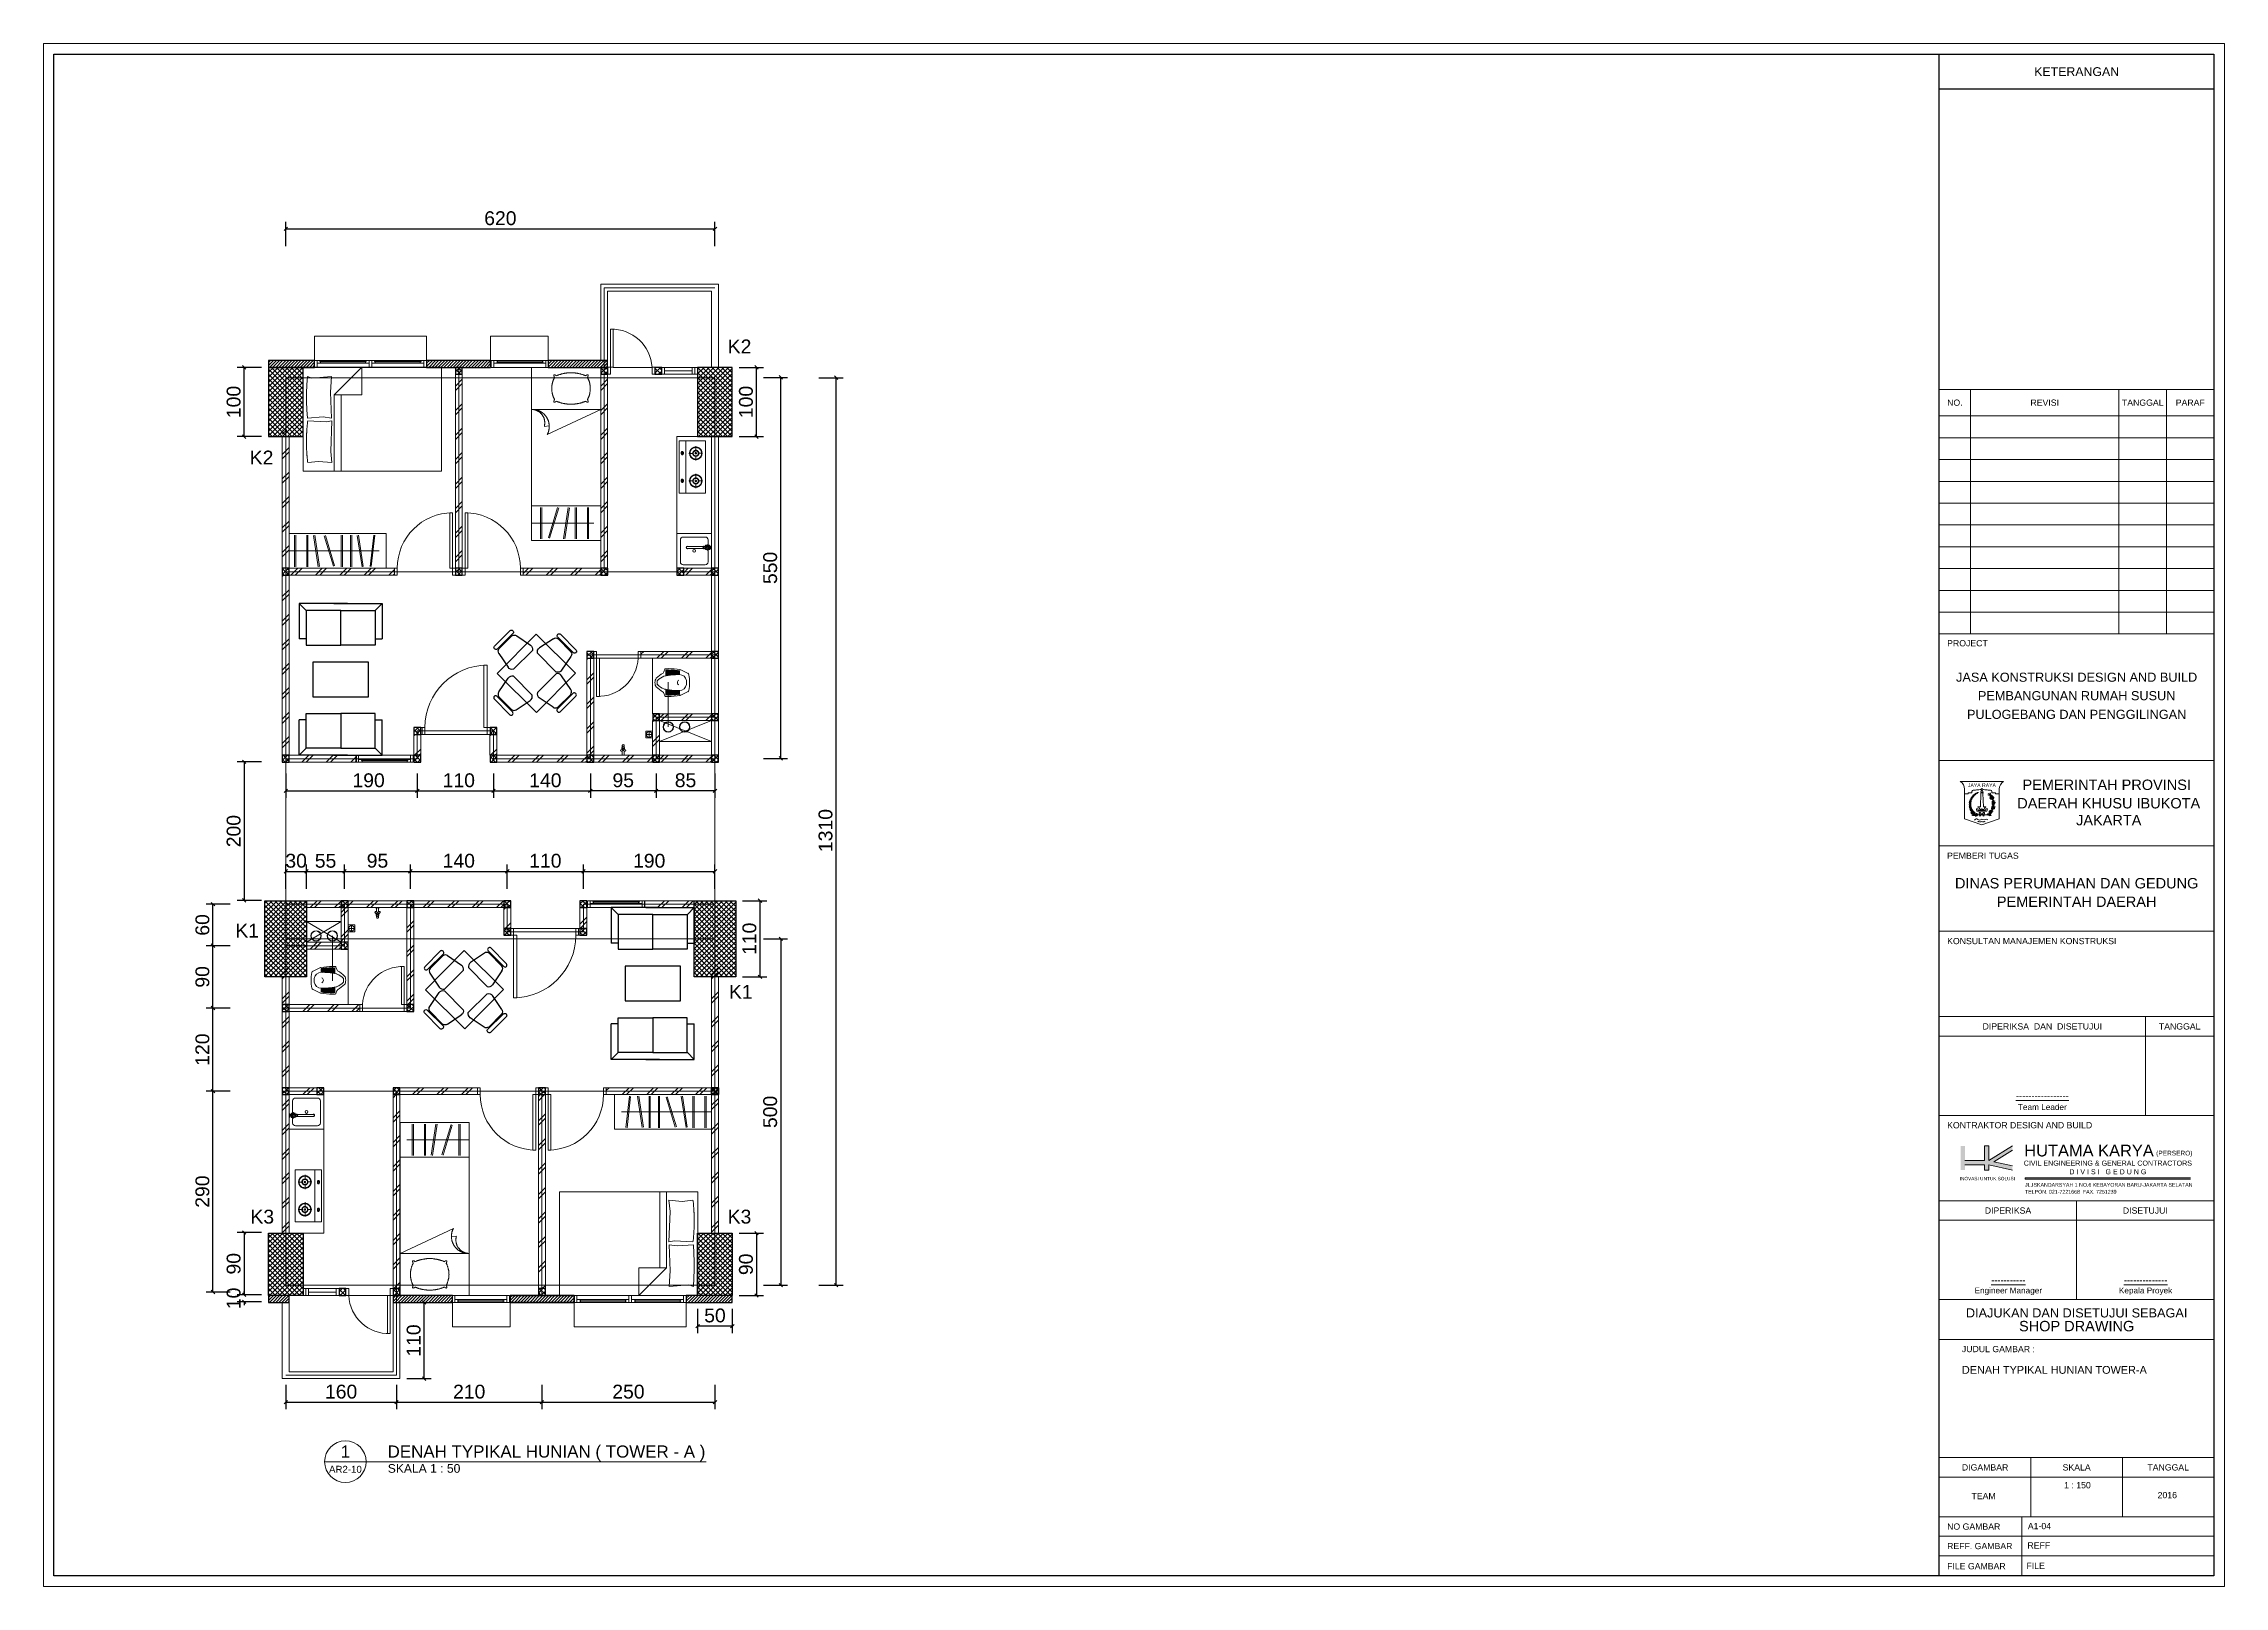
# Model space of a CAD drawing. Header units: millimetres. Extents: x -10 to 1564, y -8 to 383.
# Drawn here: x -10.4 to 52.6, y -8.3 to 36.3 of the extents above; entities that cross this region are included whole.
import ezdxf
from ezdxf.enums import TextEntityAlignment as Align

# ---------------------------------------------------------------- set-up
doc = ezdxf.new("R2010")
doc.units = ezdxf.units.MM
doc.header["$MEASUREMENT"] = 0
doc.layers.get('0').update_dxf_attribs({"lineweight": 5})
for name, color, linetype, lineweight in [('ars', 11, 'Continuous', 0), ('ars @ 1', 11, 'Continuous', 0), ('FUR', 141, 'Continuous', 15), ('KOL', 1, 'Continuous', 30), ('KOLOM', 4, 'Continuous', 9), ('KOP', 7, 'Continuous', 20), ('KOP GARIS', 1, 'Continuous', 30), ('KUSEN', 6, 'Continuous', 15), ('LAN', 7, 'Continuous', 9), ('not', 7, 'Continuous', 20), ('SANITAIR', 15, 'Continuous', 9), ('tem', 5, 'Continuous', 20), ('U', 6, 'Continuous', 20)]:
    doc.layers.add(name, color=color, linetype=linetype, lineweight=lineweight)
doc.layers.add('AS', color=1, linetype='Continuous', lineweight=5, plot=False)
doc.layers.add('FURNITURE', color=68, linetype='Continuous')
doc.styles.add('ATTR', font='romans.shx', dxfattribs={"width": 0.8, "height": 0.56})
doc.styles.add('BARU', font='arial.ttf')
doc.styles.add('BOLD', font='arial.ttf')
doc.styles.add('S', font='SIMPLEX', dxfattribs={"width": 1.1})
doc.styles.get("Standard").update_dxf_attribs({"font": 'arial.ttf'})
doc.dimstyles.new('SK-50', dxfattribs={"dimscale": 0, "dimtxt": 0.4, "dimasz": 0.1, "dimexe": 0.2, "dimexo": 0, "dimgap": 0.1, "dimtad": 1, "dimdec": 0, "dimlfac": 50, "dimzin": 0, "dimdsep": 46, "dimtxsty": 'Standard', "dimblk": 'OBLIQUE', "dimcen": 0.09, "dimclrd": 256, "dimclre": 256, "dimclrt": 256, "dimadec": 0, "dimazin": 0, "dimtfac": 1, "dimtdec": 0, "dimtofl": 0, "dimtmove": 0, "dimatfit": 3, "dimldrblk": 'OBLIQUE', "dimfxl": 0, "dimtolj": 1, "dimtzin": 0, "dimarcsym": 0})
pattern_1 = [(225, (-974.792275, 766.07319), (0.0441941738, -0.0441941738), [])]
pattern_2 = [(225, (-974.792275, 765.32319), (0.0441941738, -0.0441941738), [])]
pattern_3 = [(45, (70.4308, -1.53525), (-0.3535534, 0.3535534), []), (45, (70.5558, -1.53525), (-0.3535534, 0.3535534), [])]

msp = doc.modelspace()

# ---------------------------------------------------------------- texts
at = {"layer": 'not', "char_height": 0.4}
for s, insert, attachment_point in [('\\pi0.06714;K2', (9.267, 27.718), 1), ('\\pi0.06714;K2', (-4.542, 24.11), 7), ('\\pi0.1037;K1', (-4.995, 10.851), 1), ('\\pi0.1037;K1', (9.267, 8.684), 7), ('\\pi0.065093;K3', (-4.52, 2.186), 7), ('\\pi0.065093;K3', (9.267, 2.186), 7)]:
    msp.add_mtext_dynamic_manual_height_columns(s, width=0.74738, gutter_width=1, heights=[0], dxfattribs=dict(at, insert=insert, attachment_point=attachment_point))

# ---------------------------------------------------------------- blocks, each defined once
blk = doc.blocks.new('Ndtpd')
blk.add_line((0.747, 0), (-0.747, 0))
blk.add_circle((0, 0), 0.747)
at = {"color": 10, "style": 'S', "width": 1.1, "flags": 4}
blk.add_attdef('NO', text='', height=0.5, dxfattribs=at).set_placement((0, 0.148), align=Align.CENTER)
blk.add_attdef('NDTPD', (1.516, 0.148), '', height=0.5, dxfattribs=at)
at = {"color": 5, "style": 'S', "width": 1.1, "flags": 4}
blk.add_attdef('NOLBR', text='', height=0.3, dxfattribs=at).set_placement((0, -0.398), align=Align.CENTER)
blk.add_attdef('SKALA', (1.523, -0.398), '', height=0.3, dxfattribs=at)
blk = doc.blocks.new('k1')
at = {"layer": 'ars'}
h = blk.add_hatch(dxfattribs=at)
h.set_pattern_fill('_USER', color=256, scale=0.05, angle=45, double=1, pattern_type=0)
h.set_pattern_definition([(45, (-0.05, -5.15), (-0.03535534, 0.03535534), []), (135, (-0.05, -5.15), (-0.03535534, -0.03535534), [])])
h.paths.add_polyline_path([(-0.3, -0.55), (0.3, -0.55), (0.3, 0.55), (-0.3, 0.55)])
at = {"layer": 'KOL'}
blk.add_lwpolyline([(-0.3, -0.55), (0.3, -0.55), (0.3, 0.55), (-0.3, 0.55)], close=True, dxfattribs=at)
blk = doc.blocks.new('k2')
at = {"layer": 'ars'}
h = blk.add_hatch(dxfattribs=at)
h.set_pattern_fill('_USER', color=256, scale=0.05, angle=45, double=1, pattern_type=0)
h.set_pattern_definition([(45, (0, -5.1), (-0.03535534, 0.03535534), []), (135, (0, -5.1), (-0.03535534, -0.03535534), [])])
h.paths.add_polyline_path([(-0.25, -0.5), (0.25, -0.5), (0.25, 0.5), (-0.25, 0.5)])
at = {"layer": 'KOL'}
blk.add_lwpolyline([(-0.25, -0.5), (0.25, -0.5), (0.25, 0.5), (-0.25, 0.5)], close=True, dxfattribs=at)
blk = doc.blocks.new('k3')
at = {"layer": 'ars'}
h = blk.add_hatch(dxfattribs=at)
h.set_pattern_fill('_USER', color=256, scale=0.05, angle=45, double=1, pattern_type=0)
h.set_pattern_definition([(45, (0, -5.05), (-0.03535534, 0.03535534), []), (135, (0, -5.05), (-0.03535534, -0.03535534), [])])
h.paths.add_polyline_path([(-0.25, -0.45), (0.25, -0.45), (0.25, 0.45), (-0.25, 0.45)])
at = {"layer": 'KOL'}
blk.add_lwpolyline([(-0.25, -0.45), (0.25, -0.45), (0.25, 0.45), (-0.25, 0.45)], close=True, dxfattribs=at)
blk = doc.blocks.new('_Oblique')
at = {"color": 0, "linetype": 'ByBlock', "lineweight": -2}
blk.add_line((-0.5, -0.5), (0.5, 0.5), dxfattribs=at)
blk = doc.blocks.new('*D227')
at = {"layer": 'Defpoints', "color": 0}
for p in [(-4.635, 0.131), (-4.135, 0.131), (-4.135, -0.069)]:
    blk.add_point(p, dxfattribs=at)
at = {"layer": 'U', "lineweight": -2}
for p, q in [((-4.135, 0.131), (-4.835, 0.131)), ((-4.635, 0.131), (-4.635, 0.231)), ((-4.135, -0.069), (-4.835, -0.069)), ((-4.635, -0.069), (-4.635, -0.169))]:
    blk.add_line(p, q, dxfattribs=at)
at = {"layer": 'U', "lineweight": -2, "xscale": 0.1, "yscale": 0.1, "zscale": 0.1}
for p, rotation in [((-4.635, 0.131), 270), ((-4.635, -0.069), 90)]:
    blk.add_blockref('_Oblique', p, dxfattribs=dict(at, rotation=rotation))
at = {"layer": 'U', "insert": (-4.939, 0.031), "char_height": 0.4, "attachment_point": 5, "rotation": 90}
blk.add_mtext('\\A1;10', dxfattribs=at)
blk = doc.blocks.new('*D228')
at = {"layer": 'Defpoints', "color": 0}
for p in [(9.765, 11.514), (9.765, 9.314), (10.265, 9.314)]:
    blk.add_point(p, dxfattribs=at)
at = {"layer": 'U', "lineweight": -2}
for p, q in [((9.765, 11.514), (10.465, 11.514)), ((10.265, 11.514), (10.265, 9.314)), ((9.765, 9.314), (10.465, 9.314))]:
    blk.add_line(p, q, dxfattribs=at)
at = {"layer": 'U', "lineweight": -2, "xscale": 0.1, "yscale": 0.1, "zscale": 0.1}
for p, rotation in [((10.265, 11.514), 90), ((10.265, 9.314), 270)]:
    blk.add_blockref('_Oblique', p, dxfattribs=dict(at, rotation=rotation))
at = {"layer": 'U', "insert": (9.961, 10.414), "char_height": 0.4, "attachment_point": 5, "rotation": 90}
blk.add_mtext('\\A1;110', dxfattribs=at)
blk = doc.blocks.new('*D229')
at = {"layer": 'Defpoints', "color": 0}
for p in [(8.465, -0.269), (9.465, -0.269), (8.465, -0.769)]:
    blk.add_point(p, dxfattribs=at)
at = {"layer": 'U', "lineweight": -2}
for p, q in [((8.465, -0.269), (8.465, -0.969)), ((9.465, -0.269), (9.465, -0.969)), ((9.465, -0.769), (8.465, -0.769))]:
    blk.add_line(p, q, dxfattribs=at)
at = {"layer": 'U', "lineweight": -2, "xscale": 0.1, "yscale": 0.1, "zscale": 0.1, "rotation": 180}
blk.add_blockref('_Oblique', (8.465, -0.769), dxfattribs=at)
at = {"layer": 'U', "lineweight": -2, "xscale": 0.1, "yscale": 0.1, "zscale": 0.1}
blk.add_blockref('_Oblique', (9.465, -0.769), dxfattribs=at)
at = {"layer": 'U', "insert": (8.965, -0.464), "char_height": 0.4, "attachment_point": 5}
blk.add_mtext('\\A1;50', dxfattribs=at)
blk = doc.blocks.new('*D230')
at = {"layer": 'Defpoints', "color": 0}
for p in [(9.665, 1.914), (9.665, 0.114), (10.165, 0.114)]:
    blk.add_point(p, dxfattribs=at)
at = {"layer": 'U', "lineweight": -2}
for p, q in [((9.665, 1.914), (10.365, 1.914)), ((10.165, 1.914), (10.165, 0.114)), ((9.665, 0.114), (10.365, 0.114))]:
    blk.add_line(p, q, dxfattribs=at)
at = {"layer": 'U', "lineweight": -2, "xscale": 0.1, "yscale": 0.1, "zscale": 0.1}
for p, rotation in [((10.165, 1.914), 90), ((10.165, 0.114), 270)]:
    blk.add_blockref('_Oblique', p, dxfattribs=dict(at, rotation=rotation))
at = {"layer": 'U', "insert": (9.861, 1.014), "char_height": 0.4, "attachment_point": 5, "rotation": 90}
blk.add_mtext('\\A1;90', dxfattribs=at)
blk = doc.blocks.new('*D231')
at = {"layer": 'Defpoints', "color": 0}
for p in [(9.665, 26.914), (10.165, 26.914), (9.665, 24.914)]:
    blk.add_point(p, dxfattribs=at)
at = {"layer": 'U', "lineweight": -2}
for p, q in [((9.665, 26.914), (10.365, 26.914)), ((10.165, 24.914), (10.165, 26.914)), ((9.665, 24.914), (10.365, 24.914))]:
    blk.add_line(p, q, dxfattribs=at)
at = {"layer": 'U', "lineweight": -2, "xscale": 0.1, "yscale": 0.1, "zscale": 0.1}
for p, rotation in [((10.165, 26.914), 90), ((10.165, 24.914), 270)]:
    blk.add_blockref('_Oblique', p, dxfattribs=dict(at, rotation=rotation))
at = {"layer": 'U', "insert": (9.861, 25.914), "char_height": 0.4, "attachment_point": 5, "rotation": 90}
blk.add_mtext('\\A1;100', dxfattribs=at)
blk = doc.blocks.new('*D232')
at = {"layer": 'Defpoints', "color": 0}
for p in [(-4.635, 26.914), (-4.135, 26.914), (-4.135, 24.914)]:
    blk.add_point(p, dxfattribs=at)
at = {"layer": 'U', "lineweight": -2}
for p, q in [((-4.135, 26.914), (-4.835, 26.914)), ((-4.635, 24.914), (-4.635, 26.914)), ((-4.135, 24.914), (-4.835, 24.914))]:
    blk.add_line(p, q, dxfattribs=at)
at = {"layer": 'U', "lineweight": -2, "xscale": 0.1, "yscale": 0.1, "zscale": 0.1}
for p, rotation in [((-4.635, 26.914), 90), ((-4.635, 24.914), 270)]:
    blk.add_blockref('_Oblique', p, dxfattribs=dict(at, rotation=rotation))
at = {"layer": 'U', "insert": (-4.939, 25.914), "char_height": 0.4, "attachment_point": 5, "rotation": 90}
blk.add_mtext('\\A1;100', dxfattribs=at)
blk = doc.blocks.new('*D233')
at = {"layer": 'Defpoints', "color": 0}
for p in [(-4.135, 1.931), (-4.635, 0.131), (-4.135, 0.131)]:
    blk.add_point(p, dxfattribs=at)
at = {"layer": 'U', "lineweight": -2}
for p, q in [((-4.135, 1.931), (-4.835, 1.931)), ((-4.635, 1.931), (-4.635, 0.131)), ((-4.135, 0.131), (-4.835, 0.131))]:
    blk.add_line(p, q, dxfattribs=at)
at = {"layer": 'U', "lineweight": -2, "xscale": 0.1, "yscale": 0.1, "zscale": 0.1}
for p, rotation in [((-4.635, 1.931), 90), ((-4.635, 0.131), 270)]:
    blk.add_blockref('_Oblique', p, dxfattribs=dict(at, rotation=rotation))
at = {"layer": 'U', "insert": (-4.939, 1.031), "char_height": 0.4, "attachment_point": 5, "rotation": 90}
blk.add_mtext('\\A1;90', dxfattribs=at)
blk = doc.blocks.new('*D234')
at = {"layer": 'Defpoints', "color": 0}
for p in [(-5.537, 11.414), (-5.037, 11.414), (-5.037, 10.214)]:
    blk.add_point(p, dxfattribs=at)
at = {"layer": 'U', "lineweight": -2}
for p, q in [((-5.037, 11.414), (-5.737, 11.414)), ((-5.537, 10.214), (-5.537, 11.414)), ((-5.037, 10.214), (-5.737, 10.214))]:
    blk.add_line(p, q, dxfattribs=at)
at = {"layer": 'U', "lineweight": -2, "xscale": 0.1, "yscale": 0.1, "zscale": 0.1}
for p, rotation in [((-5.537, 11.414), 90), ((-5.537, 10.214), 270)]:
    blk.add_blockref('_Oblique', p, dxfattribs=dict(at, rotation=rotation))
at = {"layer": 'U', "insert": (-5.841, 10.814), "char_height": 0.4, "attachment_point": 5, "rotation": 90}
blk.add_mtext('\\A1;60', dxfattribs=at)
blk = doc.blocks.new('*D235')
at = {"layer": 'Defpoints', "color": 0}
for p in [(-5.537, 6.014), (-5.037, 6.014), (-5.037, 0.214)]:
    blk.add_point(p, dxfattribs=at)
at = {"layer": 'U', "lineweight": -2}
for p, q in [((-5.037, 6.014), (-5.737, 6.014)), ((-5.537, 0.214), (-5.537, 6.014)), ((-5.037, 0.214), (-5.737, 0.214))]:
    blk.add_line(p, q, dxfattribs=at)
at = {"layer": 'U', "lineweight": -2, "xscale": 0.1, "yscale": 0.1, "zscale": 0.1}
for p, rotation in [((-5.537, 6.014), 90), ((-5.537, 0.214), 270)]:
    blk.add_blockref('_Oblique', p, dxfattribs=dict(at, rotation=rotation))
at = {"layer": 'U', "insert": (-5.841, 3.114), "char_height": 0.4, "attachment_point": 5, "rotation": 90}
blk.add_mtext('\\A1;290', dxfattribs=at)
blk = doc.blocks.new('*D236')
at = {"layer": 'Defpoints', "color": 0}
for p in [(-4.135, 15.523), (-4.635, 11.523), (-4.135, 11.523)]:
    blk.add_point(p, dxfattribs=at)
at = {"layer": 'U', "lineweight": -2}
for p, q in [((-4.135, 15.523), (-4.835, 15.523)), ((-4.635, 15.523), (-4.635, 11.523)), ((-4.135, 11.523), (-4.835, 11.523))]:
    blk.add_line(p, q, dxfattribs=at)
at = {"layer": 'U', "lineweight": -2, "xscale": 0.1, "yscale": 0.1, "zscale": 0.1}
for p, rotation in [((-4.635, 15.523), 90), ((-4.635, 11.523), 270)]:
    blk.add_blockref('_Oblique', p, dxfattribs=dict(at, rotation=rotation))
at = {"layer": 'U', "insert": (-4.939, 13.523), "char_height": 0.4, "attachment_point": 5, "rotation": 90}
blk.add_mtext('\\A1;200', dxfattribs=at)
blk = doc.blocks.new('*D237')
at = {"layer": 'Defpoints', "color": 0}
for p in [(10.365, 10.414), (10.365, 0.414), (10.865, 0.414)]:
    blk.add_point(p, dxfattribs=at)
at = {"layer": 'U', "lineweight": -2}
for p, q in [((10.365, 10.414), (11.065, 10.414)), ((10.865, 10.414), (10.865, 0.414)), ((10.365, 0.414), (11.065, 0.414))]:
    blk.add_line(p, q, dxfattribs=at)
at = {"layer": 'U', "lineweight": -2, "xscale": 0.1, "yscale": 0.1, "zscale": 0.1}
for p, rotation in [((10.865, 10.414), 90), ((10.865, 0.414), 270)]:
    blk.add_blockref('_Oblique', p, dxfattribs=dict(at, rotation=rotation))
at = {"layer": 'U', "insert": (10.561, 5.415), "char_height": 0.4, "attachment_point": 5, "rotation": 90}
blk.add_mtext('\\A1;500', dxfattribs=at)
blk = doc.blocks.new('*D238')
at = {"layer": 'Defpoints', "color": 0}
for p in [(10.365, 26.624), (10.865, 26.624), (10.365, 15.623)]:
    blk.add_point(p, dxfattribs=at)
at = {"layer": 'U', "lineweight": -2}
for p, q in [((10.365, 26.624), (11.065, 26.624)), ((10.865, 15.623), (10.865, 26.624)), ((10.365, 15.623), (11.065, 15.623))]:
    blk.add_line(p, q, dxfattribs=at)
at = {"layer": 'U', "lineweight": -2, "xscale": 0.1, "yscale": 0.1, "zscale": 0.1}
for p, rotation in [((10.865, 26.624), 90), ((10.865, 15.623), 270)]:
    blk.add_blockref('_Oblique', p, dxfattribs=dict(at, rotation=rotation))
at = {"layer": 'U', "insert": (10.561, 21.123), "char_height": 0.4, "attachment_point": 5, "rotation": 90}
blk.add_mtext('\\A1;550', dxfattribs=at)
blk = doc.blocks.new('*D239')
at = {"layer": 'Defpoints', "color": 0}
for p in [(11.964, 26.616), (12.464, 26.616), (11.964, 0.414)]:
    blk.add_point(p, dxfattribs=at)
at = {"layer": 'U', "lineweight": -2}
for p, q in [((11.964, 26.616), (12.664, 26.616)), ((12.464, 0.414), (12.464, 26.616)), ((11.964, 0.414), (12.664, 0.414))]:
    blk.add_line(p, q, dxfattribs=at)
at = {"layer": 'U', "lineweight": -2, "xscale": 0.1, "yscale": 0.1, "zscale": 0.1}
for p, rotation in [((12.464, 26.616), 90), ((12.464, 0.414), 270)]:
    blk.add_blockref('_Oblique', p, dxfattribs=dict(at, rotation=rotation))
at = {"layer": 'U', "insert": (12.16, 13.54), "char_height": 0.4, "attachment_point": 5, "rotation": 90}
blk.add_mtext('\\A1;1310', dxfattribs=at)
blk = doc.blocks.new('*D240')
at = {"layer": 'Defpoints', "color": 0}
for p in [(3.965, -2.468), (8.965, -2.468), (8.965, -2.968)]:
    blk.add_point(p, dxfattribs=at)
at = {"layer": 'U', "lineweight": -2}
for p, q in [((3.965, -2.468), (3.965, -3.168)), ((8.965, -2.468), (8.965, -3.168)), ((3.965, -2.968), (8.965, -2.968))]:
    blk.add_line(p, q, dxfattribs=at)
at = {"layer": 'U', "lineweight": -2, "xscale": 0.1, "yscale": 0.1, "zscale": 0.1, "rotation": 180}
blk.add_blockref('_Oblique', (3.965, -2.968), dxfattribs=at)
at = {"layer": 'U', "lineweight": -2, "xscale": 0.1, "yscale": 0.1, "zscale": 0.1}
blk.add_blockref('_Oblique', (8.965, -2.968), dxfattribs=at)
at = {"layer": 'U', "insert": (6.465, -2.664), "char_height": 0.4, "attachment_point": 5}
blk.add_mtext('\\A1;250', dxfattribs=at)
blk = doc.blocks.new('*D241')
at = {"layer": 'Defpoints', "color": 0}
for p in [(-0.235, -2.468), (3.965, -2.468), (3.965, -2.968)]:
    blk.add_point(p, dxfattribs=at)
at = {"layer": 'U', "lineweight": -2}
for p, q in [((-0.235, -2.468), (-0.235, -3.168)), ((3.965, -2.468), (3.965, -3.168)), ((-0.235, -2.968), (3.965, -2.968))]:
    blk.add_line(p, q, dxfattribs=at)
at = {"layer": 'U', "lineweight": -2, "xscale": 0.1, "yscale": 0.1, "zscale": 0.1, "rotation": 180}
blk.add_blockref('_Oblique', (-0.235, -2.968), dxfattribs=at)
at = {"layer": 'U', "lineweight": -2, "xscale": 0.1, "yscale": 0.1, "zscale": 0.1}
blk.add_blockref('_Oblique', (3.965, -2.968), dxfattribs=at)
at = {"layer": 'U', "insert": (1.865, -2.664), "char_height": 0.4, "attachment_point": 5}
blk.add_mtext('\\A1;210', dxfattribs=at)
blk = doc.blocks.new('*D242')
at = {"layer": 'Defpoints', "color": 0}
for p in [(-3.435, -2.468), (-0.235, -2.468), (-0.235, -2.968)]:
    blk.add_point(p, dxfattribs=at)
at = {"layer": 'U', "lineweight": -2}
for p, q in [((-3.435, -2.468), (-3.435, -3.168)), ((-0.235, -2.468), (-0.235, -3.168)), ((-3.435, -2.968), (-0.235, -2.968))]:
    blk.add_line(p, q, dxfattribs=at)
at = {"layer": 'U', "lineweight": -2, "xscale": 0.1, "yscale": 0.1, "zscale": 0.1, "rotation": 180}
blk.add_blockref('_Oblique', (-3.435, -2.968), dxfattribs=at)
at = {"layer": 'U', "lineweight": -2, "xscale": 0.1, "yscale": 0.1, "zscale": 0.1}
blk.add_blockref('_Oblique', (-0.235, -2.968), dxfattribs=at)
at = {"layer": 'U', "insert": (-1.835, -2.664), "char_height": 0.4, "attachment_point": 5}
blk.add_mtext('\\A1;160', dxfattribs=at)
blk = doc.blocks.new('*D243')
at = {"layer": 'Defpoints', "color": 0}
for p in [(8.965, 12.36), (5.165, 11.86), (8.965, 11.86)]:
    blk.add_point(p, dxfattribs=at)
at = {"layer": 'U', "lineweight": -2}
for p, q in [((5.165, 11.86), (5.165, 12.56)), ((5.165, 12.36), (8.965, 12.36)), ((8.965, 11.86), (8.965, 12.56))]:
    blk.add_line(p, q, dxfattribs=at)
at = {"layer": 'U', "lineweight": -2, "xscale": 0.1, "yscale": 0.1, "zscale": 0.1, "rotation": 180}
blk.add_blockref('_Oblique', (5.165, 12.36), dxfattribs=at)
at = {"layer": 'U', "lineweight": -2, "xscale": 0.1, "yscale": 0.1, "zscale": 0.1}
blk.add_blockref('_Oblique', (8.965, 12.36), dxfattribs=at)
at = {"layer": 'U', "insert": (7.065, 12.665), "char_height": 0.4, "attachment_point": 5}
blk.add_mtext('\\A1;190', dxfattribs=at)
blk = doc.blocks.new('*D244')
at = {"layer": 'Defpoints', "color": 0}
for p in [(5.165, 12.36), (2.965, 11.86), (5.165, 11.86)]:
    blk.add_point(p, dxfattribs=at)
at = {"layer": 'U', "lineweight": -2}
for p, q in [((2.965, 11.86), (2.965, 12.56)), ((2.965, 12.36), (5.165, 12.36)), ((5.165, 11.86), (5.165, 12.56))]:
    blk.add_line(p, q, dxfattribs=at)
at = {"layer": 'U', "lineweight": -2, "xscale": 0.1, "yscale": 0.1, "zscale": 0.1, "rotation": 180}
blk.add_blockref('_Oblique', (2.965, 12.36), dxfattribs=at)
at = {"layer": 'U', "lineweight": -2, "xscale": 0.1, "yscale": 0.1, "zscale": 0.1}
blk.add_blockref('_Oblique', (5.165, 12.36), dxfattribs=at)
at = {"layer": 'U', "insert": (4.065, 12.665), "char_height": 0.4, "attachment_point": 5}
blk.add_mtext('\\A1;110', dxfattribs=at)
blk = doc.blocks.new('*D245')
at = {"layer": 'Defpoints', "color": 0}
for p in [(2.965, 12.36), (0.165, 11.86), (2.965, 11.86)]:
    blk.add_point(p, dxfattribs=at)
at = {"layer": 'U', "lineweight": -2}
for p, q in [((0.165, 11.86), (0.165, 12.56)), ((0.165, 12.36), (2.965, 12.36)), ((2.965, 11.86), (2.965, 12.56))]:
    blk.add_line(p, q, dxfattribs=at)
at = {"layer": 'U', "lineweight": -2, "xscale": 0.1, "yscale": 0.1, "zscale": 0.1, "rotation": 180}
blk.add_blockref('_Oblique', (0.165, 12.36), dxfattribs=at)
at = {"layer": 'U', "lineweight": -2, "xscale": 0.1, "yscale": 0.1, "zscale": 0.1}
blk.add_blockref('_Oblique', (2.965, 12.36), dxfattribs=at)
at = {"layer": 'U', "insert": (1.565, 12.665), "char_height": 0.4, "attachment_point": 5}
blk.add_mtext('\\A1;140', dxfattribs=at)
blk = doc.blocks.new('*D246')
at = {"layer": 'Defpoints', "color": 0}
for p in [(-1.735, 12.36), (-2.835, 11.86), (-1.735, 11.86)]:
    blk.add_point(p, dxfattribs=at)
at = {"layer": 'U', "lineweight": -2}
for p, q in [((-2.835, 11.86), (-2.835, 12.56)), ((-2.835, 12.36), (-1.735, 12.36)), ((-1.735, 11.86), (-1.735, 12.56))]:
    blk.add_line(p, q, dxfattribs=at)
at = {"layer": 'U', "lineweight": -2, "xscale": 0.1, "yscale": 0.1, "zscale": 0.1, "rotation": 180}
blk.add_blockref('_Oblique', (-2.835, 12.36), dxfattribs=at)
at = {"layer": 'U', "lineweight": -2, "xscale": 0.1, "yscale": 0.1, "zscale": 0.1}
blk.add_blockref('_Oblique', (-1.735, 12.36), dxfattribs=at)
at = {"layer": 'U', "insert": (-2.285, 12.664), "char_height": 0.4, "attachment_point": 5}
blk.add_mtext('\\A1;55', dxfattribs=at)
blk = doc.blocks.new('*D247')
at = {"layer": 'Defpoints', "color": 0}
for p in [(8.965, 30.913), (-3.435, 30.413), (8.965, 30.413)]:
    blk.add_point(p, dxfattribs=at)
at = {"layer": 'U', "lineweight": -2}
for p, q in [((-3.435, 30.413), (-3.435, 31.113)), ((-3.435, 30.913), (8.965, 30.913)), ((8.965, 30.413), (8.965, 31.113))]:
    blk.add_line(p, q, dxfattribs=at)
at = {"layer": 'U', "lineweight": -2, "xscale": 0.1, "yscale": 0.1, "zscale": 0.1, "rotation": 180}
blk.add_blockref('_Oblique', (-3.435, 30.913), dxfattribs=at)
at = {"layer": 'U', "lineweight": -2, "xscale": 0.1, "yscale": 0.1, "zscale": 0.1}
blk.add_blockref('_Oblique', (8.965, 30.913), dxfattribs=at)
at = {"layer": 'U', "insert": (2.765, 31.218), "char_height": 0.4, "attachment_point": 5}
blk.add_mtext('\\A1;620', dxfattribs=at)
blk = doc.blocks.new('T. J1')
at = {"layer": 'KUSEN'}
for p, q in [((-0.77, 0), (-0.02, 0)), ((0.77, 0), (0.02, 0))]:
    blk.add_line(p, q, dxfattribs=at)
for points in [[(-0.81, 0), (-0.77, 0), (-0.77, 0.1), (-0.81, 0.1)], [(-0.02, 0), (0.02, 0), (0.02, 0.1), (-0.02, 0.1)], [(-0.02, 0), (0.02, 0), (0.02, 0.1), (-0.02, 0.1)], [(0.81, 0), (0.77, 0), (0.77, 0.1), (0.81, 0.1)]]:
    blk.add_lwpolyline(points, close=True, dxfattribs=at)
for points in [[(-0.72, 0.0775), (-0.72, 0.06), (-0.77, 0.06), (-0.77, 0.1), (-0.72, 0.1), (-0.72, 0.0825), (-0.73, 0.0825), (-0.73, 0.0775), (-0.72, 0.0775)], [(-0.72, 0.1), (-0.07, 0.1)], [(-0.07, 0.06), (-0.72, 0.06)], [(-0.07, 0.0775), (-0.07, 0.06), (-0.02, 0.06), (-0.02, 0.1), (-0.07, 0.1), (-0.07, 0.0825), (-0.06, 0.0825), (-0.06, 0.0775), (-0.07, 0.0775)], [(0.07, 0.0775), (0.07, 0.06), (0.02, 0.06), (0.02, 0.1), (0.07, 0.1), (0.07, 0.0825), (0.06, 0.0825), (0.06, 0.0775), (0.07, 0.0775)], [(0.72, 0.1), (0.07, 0.1)], [(0.07, 0.06), (0.72, 0.06)], [(0.72, 0.0775), (0.72, 0.06), (0.77, 0.06), (0.77, 0.1), (0.72, 0.1), (0.72, 0.0825), (0.73, 0.0825), (0.73, 0.0775), (0.72, 0.0775)]]:
    blk.add_lwpolyline(points, dxfattribs=at)
at = {"layer": 'KUSEN', "color": 141}
for points in [[(-0.73, 0.0775), (-0.06, 0.0775), (-0.06, 0.0825), (-0.73, 0.0825)], [(0.73, 0.0775), (0.06, 0.0775), (0.06, 0.0825), (0.73, 0.0825)]]:
    blk.add_lwpolyline(points, close=True, dxfattribs=at)
blk = doc.blocks.new('T. J2')
for p, q in [((0.288, 0.1), (0.288, 0.082)), ((0.288, 0.077), (0.288, 0.06))]:
    blk.add_line(p, q)
at = {"layer": 'KUSEN'}
blk.add_line((-0.412, 0), (0.338, 0), dxfattribs=at)
for points in [[(-0.452, 0), (-0.412, 0), (-0.412, 0.1), (-0.452, 0.1)], [(0.338, 0), (0.378, 0), (0.378, 0.1), (0.338, 0.1)], [(0.338, 0), (0.378, 0), (0.378, 0.1), (0.338, 0.1)]]:
    blk.add_lwpolyline(points, close=True, dxfattribs=at)
for points in [[(-0.362, 0.077), (-0.362, 0.06), (-0.412, 0.06), (-0.412, 0.1), (-0.362, 0.1), (-0.362, 0.082), (-0.372, 0.082), (-0.372, 0.077), (-0.362, 0.077)], [(-0.362, 0.1), (0.288, 0.1)], [(0.288, 0.06), (-0.362, 0.06)], [(0.288, 0.077), (0.288, 0.06), (0.338, 0.06), (0.338, 0.1), (0.288, 0.1), (0.288, 0.082), (0.298, 0.082), (0.298, 0.077), (0.288, 0.077)]]:
    blk.add_lwpolyline(points, dxfattribs=at)
at = {"layer": 'KUSEN', "color": 141}
blk.add_lwpolyline([(-0.372, 0.077), (0.298, 0.077), (0.298, 0.082), (-0.372, 0.082)], close=True, dxfattribs=at)
blk = doc.blocks.new('P.80')
at = {"layer": 'KUSEN'}
for points in [[(-69.809, -74.837), (-69.769, -74.837), (-69.769, -74.037), (-69.809, -74.037)], [(-70.609, -74.937), (-70.569, -74.937), (-70.569, -74.837), (-70.609, -74.837)], [(-69.769, -74.937), (-69.729, -74.937), (-69.729, -74.837), (-69.769, -74.837)]]:
    blk.add_lwpolyline(points, close=True, dxfattribs=at)
blk.add_arc((-69.769, -74.837), 0.8, 90, 180, dxfattribs=at)
blk = doc.blocks.new('K 10.10')
at = {"layer": 'ars'}
h = blk.add_hatch(dxfattribs=at)
h.set_pattern_fill('_USER', color=256, scale=0.05, angle=45, double=1, pattern_type=0)
h.set_pattern_definition([(45, (1560.78834, 1375.80689), (-0.03535534, 0.03535534), []), (135, (1560.78834, 1375.80689), (-0.03535534, -0.03535534), [])])
h.paths.add_polyline_path([(1560.538, 1380.407), (1560.638, 1380.407), (1560.638, 1380.507), (1560.538, 1380.507)])
at = {"layer": 'KOL'}
blk.add_lwpolyline([(1560.538, 1380.407), (1560.638, 1380.407), (1560.638, 1380.507), (1560.538, 1380.507)], close=True, dxfattribs=at)
blk = doc.blocks.new('P.60')
at = {"layer": 'KUSEN'}
for points in [[(1472.835, 997.535), (1472.875, 997.535), (1472.875, 997.435), (1472.835, 997.435)], [(1472.875, 996.885), (1472.915, 996.885), (1472.915, 997.435), (1472.875, 997.435)], [(1473.475, 997.535), (1473.515, 997.535), (1473.515, 997.435), (1473.475, 997.435)]]:
    blk.add_lwpolyline(points, close=True, dxfattribs=at)
blk.add_arc((1472.895, 997.466), 0.581, 268.0266, 356.9943, dxfattribs=at)
blk = doc.blocks.new('BV')
at = {"layer": 'KUSEN'}
for points in [[(-0.225, 0.1), (-0.265, 0.1), (-0.265, 0), (-0.225, 0)], [(-0.225, 0.1), (-0.265, 0.1), (-0.265, 0), (-0.225, 0)], [(0.175, 0.1), (-0.225, 0.1), (-0.225, 0), (0.175, 0)], [(0.175, 0.1), (0.215, 0.1), (0.215, 0), (0.175, 0)]]:
    blk.add_lwpolyline(points, close=True, dxfattribs=at)
at = {"layer": 'KUSEN', "color": 141}
blk.add_lwpolyline([(0.175, 0.05), (-0.225, 0.05)], dxfattribs=at)
blk = doc.blocks.new('KRAN ATAS')
at = {"layer": 'SANITAIR'}
for p, q in [((-0.02, 0), (0, 0)), ((-0.02, -0.002), (-0.02, 0)), ((0.02, 0), (0, 0)), ((0.02, -0.002), (0.02, 0)), ((-0.019, -0.002), (0, -0.002)), ((-0.009, -0.006), (-0.009, -0.044)), ((0.019, -0.002), (0, -0.002)), ((0.009, -0.006), (0.009, -0.044))]:
    blk.add_line(p, q, dxfattribs=at)
for centre, radius, start, end in [((-0.019, -0.047), 0.00682, 147.2603, 232.4214), ((-0.019, -0.046), 0.00682, 67.5786, 152.7397), ((-0.051, -0.087), 0.0447, 7.4918, 50.9581), ((-0.019, -0.002), 0.0005, 180, 270), ((0, -0.019), 0.0268, 232.9628, 307.0372), ((-0.013, -0.006), 0.004, 0, 90), ((0.074, -0.06), 0.0878, 182.0552, 189.0251), ((0.074, -0.06), 0.0878, 163.7486, 168.4446), ((-0.089, -0.097), 0.08, 0.3555, 16.2023), ((-0.039, -0.027), 0.03, 343.7486, 0), ((0, -0.097), 0.0088, 176.8553, 272.6444), ((0, -0.061), 0.0068, 86.5771, 273.4229), ((0, -0.08), 0.00682, 187.5786, 272.7397), ((0, -0.061), 0.0068, 266.5771, 93.4229), ((0, -0.08), 0.00682, 267.2603, 352.4214), ((0, -0.097), 0.0088, 267.3556, 3.1447), ((0.051, -0.087), 0.0447, 129.0419, 172.5082), ((0.013, -0.006), 0.004, 90, 180), ((0.039, -0.027), 0.03, 180, 196.2514), ((0.089, -0.097), 0.08, 163.7977, 179.6445), ((-0.074, -0.06), 0.0878, 11.5554, 16.2514), ((-0.074, -0.06), 0.0878, 350.9749, 357.9448), ((0.019, -0.046), 0.00682, 27.2603, 112.4214), ((0.019, -0.002), 0.0005, 270, 0), ((0.019, -0.047), 0.00682, 307.5786, 32.7397)]:
    blk.add_arc(centre, radius, start, end, dxfattribs=at)
blk = doc.blocks.new('AVOOR')
at = {"layer": 'SANITAIR'}
blk.add_lwpolyline([(-21.818, -71.591), (-21.918, -71.591), (-21.918, -71.491), (-21.818, -71.491)], close=True, dxfattribs=at)
for points in [[(-21.868, -71.501), (-21.868, -71.581)], [(-21.908, -71.541), (-21.828, -71.541)]]:
    blk.add_lwpolyline(points, dxfattribs=at)
blk.add_circle((-21.868, -71.541), 0.04, dxfattribs=at)
blk = doc.blocks.new('CL J D')
at = {"layer": 'SANITAIR'}
for p, q in [((0.028, 0.127), (0.128, 0.176)), ((0.145, 0.16), (0.145, 0.111)), ((0.154, 0.16), (0.154, 0.111)), ((0.159, 0.162), (0.159, 0.111)), ((0.168, 0.162), (0.168, 0.111)), ((0.172, 0.163), (0.172, 0.111)), ((0.181, 0.163), (0.181, 0.111)), ((0.186, 0.164), (0.186, 0.111)), ((0.195, 0.164), (0.195, 0.111)), ((0.2, 0.166), (0.2, 0.111)), ((0.209, 0.166), (0.209, 0.11)), ((0.213, 0.167), (0.213, 0.11)), ((0.222, 0.167), (0.222, 0.109)), ((0.227, 0.168), (0.227, 0.109)), ((0.236, 0.168), (0.236, 0.108)), ((0.241, 0.168), (0.241, 0.108)), ((0.249, 0.168), (0.249, 0.107)), ((0.254, 0.169), (0.254, 0.107)), ((0.263, 0.169), (0.263, 0.106)), ((0.268, 0.169), (0.268, 0.106)), ((0.277, 0.169), (0.277, 0.104)), ((0.282, 0.169), (0.282, 0.104)), ((0.29, 0.169), (0.29, 0.102)), ((0.295, 0.169), (0.295, 0.102)), ((0.304, 0.169), (0.304, 0.1)), ((0.306, 0.194), (0.348, 0.194)), ((0.309, 0.169), (0.309, 0.1)), ((0.318, 0.169), (0.318, 0.098)), ((0.322, 0.168), (0.322, 0.098)), ((0.331, 0.168), (0.331, 0.096)), ((0.336, 0.168), (0.336, 0.096)), ((0.345, 0.168), (0.345, 0.093)), ((0.371, 0.148), (0.359, 0.185)), ((0.028, -0.14), (0.128, -0.188)), ((0.145, -0.172), (0.145, -0.123)), ((0.154, -0.172), (0.154, -0.124)), ((0.159, -0.174), (0.159, -0.124)), ((0.168, -0.174), (0.168, -0.124)), ((0.172, -0.176), (0.172, -0.124)), ((0.181, -0.176), (0.181, -0.123)), ((0.186, -0.177), (0.186, -0.123)), ((0.195, -0.177), (0.195, -0.123)), ((0.2, -0.178), (0.2, -0.123)), ((0.209, -0.178), (0.209, -0.122)), ((0.213, -0.179), (0.213, -0.122)), ((0.222, -0.179), (0.222, -0.122)), ((0.227, -0.18), (0.227, -0.122)), ((0.236, -0.18), (0.236, -0.121)), ((0.241, -0.181), (0.241, -0.121)), ((0.249, -0.181), (0.249, -0.119)), ((0.254, -0.181), (0.254, -0.119)), ((0.263, -0.181), (0.263, -0.118)), ((0.268, -0.181), (0.268, -0.118)), ((0.277, -0.181), (0.277, -0.116)), ((0.282, -0.182), (0.282, -0.116)), ((0.29, -0.182), (0.29, -0.115)), ((0.295, -0.182), (0.295, -0.115)), ((0.304, -0.182), (0.304, -0.113)), ((0.306, -0.206), (0.348, -0.206)), ((0.309, -0.181), (0.309, -0.113)), ((0.318, -0.181), (0.318, -0.111)), ((0.322, -0.181), (0.322, -0.111)), ((0.331, -0.181), (0.331, -0.108)), ((0.336, -0.18), (0.336, -0.108)), ((0.345, -0.18), (0.345, -0.105)), ((0.371, -0.16), (0.359, -0.198))]:
    blk.add_line(p, q, dxfattribs=at)
for centre, radius, start, end in [((0.51, 0), 0.51, 167.907, 180.7001), ((0.04, 0.101), 0.0297, 115.5884, 167.907), ((0.199, 0), 0.155, 171.9445, 182.3259), ((0.146, 0.008), 0.101, 89.3646, 171.9631), ((0.146, 0.138), 0.0415, 97.4366, 115.5884), ((0.318, -0.898), 1.092, 90.6447, 99.3564), ((0.143, 0.111), 0.00237, 271.7186, 0), ((0.149, 0.16), 0.00445, 0, 180), ((0.164, -0.828), 0.937, 77.6038, 91.0419), ((0.141, -0.005), 0.0359, 358.3993, 69.7102), ((0.156, 0.111), 0.00237, 180, 0), ((0.163, 0.162), 0.00445, 0, 180), ((0.17, 0.111), 0.00237, 180, 0), ((0.177, 0.163), 0.00445, 0, 180), ((0.184, 0.111), 0.00237, 180, 0), ((0.19, 0.164), 0.00445, 0, 180), ((0.197, 0.111), 0.00237, 180, 0), ((0.204, 0.166), 0.00445, 0, 180), ((0.211, 0.11), 0.00237, 180, 0), ((0.218, 0.167), 0.00445, 0, 180), ((0.225, 0.109), 0.00237, 180, 0), ((0.231, 0.168), 0.00445, 0, 180), ((0.238, 0.108), 0.00237, 180, 0), ((0.245, 0.168), 0.00445, 0, 180), ((0.252, 0.107), 0.00237, 180, 0), ((0.259, 0.169), 0.00445, 0, 180), ((0.266, 0.106), 0.00237, 180, 0), ((0.272, 0.169), 0.00445, 0, 180), ((0.279, 0.104), 0.00237, 180, 0), ((0.286, 0.169), 0.00445, 0, 180), ((0.293, 0.102), 0.00237, 180, 0), ((0.3, 0.169), 0.00445, 0, 180), ((0.306, 0.1), 0.00237, 180, 0), ((0.313, 0.169), 0.00445, 0, 180), ((0.32, 0.098), 0.00237, 180, 0), ((0.327, 0.168), 0.00445, 0, 180), ((0.334, 0.096), 0.00237, 180, 0), ((0.341, 0.168), 0.00445, 0, 180), ((0.347, 0.093), 0.00237, 180, 258.7357), ((0.348, 0.182), 0.012, 16.9837, 90), ((0.352, 0.029), 0.0593, 68.9695, 77.1263), ((0.399, 0.156), 0.0297, 196.9837, 236.587), ((0.283, -0.15), 0.251, 43.8785, 68.9695), ((-0.063, -0.544), 0.81, 47.7542, 56.587), ((0.451, 0.012), 0.0178, 9.3054, 43.8785), ((0.34, -0.006), 0.13, 0.0418, 9.3054), ((0.449, 0.02), 0.0475, 13.4838, 47.7542), ((0.34, -0.006), 0.16, 0.034, 13.4838), ((0.51, -0.012), 0.51, 179.2999, 192.093), ((0.04, -0.113), 0.0297, 192.093, 244.4116), ((0.199, -0.013), 0.155, 177.6741, 188.0555), ((0.146, -0.02), 0.101, 188.0369, 270.6354), ((0.146, -0.151), 0.0415, 244.4116, 262.5634), ((0.318, 0.885), 1.092, 260.6436, 269.3553), ((0.143, -0.123), 0.00237, 0, 88.2814), ((0.149, -0.172), 0.00445, 180, 0), ((0.164, 0.816), 0.937, 268.9581, 282.3962), ((0.141, -0.007), 0.0359, 290.2898, 1.6007), ((0.156, -0.124), 0.00237, 0, 180), ((0.163, -0.174), 0.00445, 180, 0), ((0.17, -0.124), 0.00237, 0, 180), ((0.177, -0.176), 0.00445, 180, 0), ((0.184, -0.123), 0.00237, 0, 180), ((0.19, -0.177), 0.00445, 180, 0), ((0.197, -0.123), 0.00237, 0, 180), ((0.204, -0.178), 0.00445, 180, 0), ((0.211, -0.122), 0.00237, 0, 180), ((0.218, -0.179), 0.00445, 180, 0), ((0.225, -0.122), 0.00237, 0, 180), ((0.231, -0.18), 0.00445, 180, 0), ((0.238, -0.121), 0.00237, 0, 180), ((0.245, -0.181), 0.00445, 180, 0), ((0.252, -0.119), 0.00237, 0, 180), ((0.259, -0.181), 0.00445, 180, 0), ((0.266, -0.118), 0.00237, 0, 180), ((0.272, -0.181), 0.00445, 180, 0), ((0.279, -0.116), 0.00237, 0, 180), ((0.286, -0.182), 0.00445, 180, 0), ((0.293, -0.115), 0.00237, 0, 180), ((0.3, -0.182), 0.00445, 180, 0), ((0.306, -0.113), 0.00237, 0, 180), ((0.313, -0.181), 0.00445, 180, 0), ((0.32, -0.111), 0.00237, 0, 180), ((0.327, -0.181), 0.00445, 180, 0), ((0.334, -0.108), 0.00237, 0, 180), ((0.341, -0.18), 0.00445, 180, 0), ((0.347, -0.105), 0.00237, 101.2643, 180), ((0.348, -0.194), 0.012, 270, 343.0163), ((0.352, -0.042), 0.0593, 282.8737, 291.0305), ((0.399, -0.169), 0.0297, 123.413, 163.0163), ((0.283, 0.137), 0.251, 291.0305, 316.1215), ((-0.063, 0.532), 0.81, 303.413, 312.2458), ((0.451, -0.024), 0.0178, 316.1215, 350.6946), ((0.34, -0.006), 0.13, 350.6946, 359.9582), ((0.449, -0.032), 0.0475, 312.2458, 346.5162), ((0.34, -0.006), 0.16, 346.5162, 359.966)]:
    blk.add_arc(centre, radius, start, end, dxfattribs=at)
blk = doc.blocks.new('KRAN DPR ATAS')
at = {"layer": 'SANITAIR'}
for p, q in [((-0.029, 0), (0.029, 0)), ((-0.029, 0), (-0.029, -0.002)), ((0.029, 0), (0.029, -0.002)), ((-0.028, -0.004), (0.028, -0.004)), ((-0.014, -0.119), (-0.014, -0.346)), ((-0.013, -0.009), (-0.013, -0.025)), ((-0.013, -0.088), (-0.013, -0.11)), ((0.013, -0.009), (0.013, -0.025)), ((0.013, -0.088), (0.013, -0.11)), ((0.014, -0.119), (0.014, -0.346))]:
    blk.add_line(p, q, dxfattribs=at)
for radius in [0.0338, 0.0279, 0.0166, 0.0138, 0.0123]:
    blk.add_circle((0, -0.056), radius, dxfattribs=at)
for centre, radius, start, end in [((-0.034, -0.056), 0.00706, 84.002, 275.998), ((-0.031, -0.056), 0.00706, 103.1189, 256.8811), ((-0.024, -0.033), 0.00706, 39.002, 230.998), ((-0.024, -0.08), 0.00706, 129.002, 320.998), ((-0.028, -0.002), 0.00141, 180, 270), ((-0.022, -0.034), 0.00706, 58.1189, 211.8811), ((-0.022, -0.079), 0.00706, 148.1189, 301.8811), ((0, -0.106), 0.0191, 134.711, 45.289), ((-0.018, -0.009), 0.00564, 0, 90), ((0, -0.106), 0.0134, 198.6717, 270), ((-0.001, -0.021), 0.00884, 254.902, 254.902), ((0, -0.023), 0.00706, 354.002, 185.998), ((0, -0.025), 0.00706, 13.1189, 166.8811), ((0, -0.088), 0.00706, 193.1189, 346.8811), ((0, -0.09), 0.00706, 174.002, 5.998), ((0, -0.106), 0.0134, 270, 341.3283), ((0.018, -0.009), 0.00564, 90, 180), ((0.024, -0.033), 0.00706, 309.002, 140.998), ((0.024, -0.08), 0.00706, 219.002, 50.998), ((0.022, -0.034), 0.00706, 328.1189, 121.8811), ((0.022, -0.079), 0.00706, 238.1189, 31.8811), ((0.028, -0.002), 0.00141, 270, 0), ((0.034, -0.056), 0.00706, 264.002, 95.998), ((0.031, -0.056), 0.00706, 283.1189, 76.8811), ((0, -0.346), 0.0178, 141.8277, 38.1723), ((0, -0.348), 0.0178, 175.6641, 4.3359), ((0, -0.346), 0.014, 180, 0)]:
    blk.add_arc(centre, radius, start, end, dxfattribs=at)
blk = doc.blocks.new('KOMPOR')
at = {"layer": 'SANITAIR'}
for points in [[(0, 0.377), (0, -0.377)], [(0.094, 0.377), (0, 0.377)], [(0.377, 0.377), (0.094, 0.377)], [(0.094, 0.377), (0.094, -0.377)], [(0.377, -0.377), (0.377, 0.377)], [(0.044, 0.223), (0.047, 0.223), (0.05, 0.222), (0.053, 0.219), (0.054, 0.215), (0.056, 0.212), (0.058, 0.209), (0.059, 0.205), (0.059, 0.2), (0.059, 0.195), (0.059, 0.19), (0.057, 0.186), (0.056, 0.183), (0.053, 0.179), (0.051, 0.178), (0.048, 0.176), (0.046, 0.174), (0.042, 0.174), (0.04, 0.176), (0.038, 0.178), (0.034, 0.179), (0.033, 0.183), (0.031, 0.186), (0.029, 0.19), (0.028, 0.195), (0.028, 0.2), (0.029, 0.205), (0.03, 0.209), (0.031, 0.212), (0.034, 0.215), (0.035, 0.219), (0.038, 0.222), (0.041, 0.223), (0.044, 0.223)], [(0.038, 0.222), (0.04, 0.222), (0.04, 0.22), (0.042, 0.218), (0.044, 0.215), (0.045, 0.212), (0.045, 0.208), (0.046, 0.203), (0.046, 0.2), (0.046, 0.196), (0.046, 0.191), (0.045, 0.188), (0.044, 0.184), (0.044, 0.182), (0.041, 0.178), (0.04, 0.177), (0.039, 0.176), (0.038, 0.176), (0.035, 0.177), (0.034, 0.178), (0.033, 0.182), (0.031, 0.184), (0.031, 0.188), (0.03, 0.191), (0.03, 0.196), (0.03, 0.2), (0.03, 0.203), (0.031, 0.208), (0.031, 0.212), (0.033, 0.215), (0.034, 0.218), (0.035, 0.22), (0.036, 0.222), (0.038, 0.222)], [(0.14, 0.201), (0.207, 0.201)], [(0.238, 0.291), (0.234, 0.291), (0.23, 0.291), (0.225, 0.289), (0.22, 0.289), (0.217, 0.288), (0.212, 0.287), (0.208, 0.286), (0.203, 0.283), (0.2, 0.282), (0.196, 0.28), (0.192, 0.277), (0.189, 0.276), (0.185, 0.272), (0.182, 0.27), (0.178, 0.268), (0.176, 0.264), (0.172, 0.262), (0.169, 0.258), (0.167, 0.254), (0.163, 0.251), (0.162, 0.247), (0.16, 0.243), (0.157, 0.24), (0.156, 0.236), (0.154, 0.231), (0.153, 0.228), (0.151, 0.223), (0.15, 0.219), (0.15, 0.214), (0.149, 0.209), (0.149, 0.206), (0.149, 0.201), (0.149, 0.196), (0.149, 0.191), (0.15, 0.186), (0.15, 0.183), (0.151, 0.178), (0.153, 0.174), (0.154, 0.169), (0.156, 0.166), (0.157, 0.161), (0.16, 0.157), (0.162, 0.154), (0.163, 0.15), (0.167, 0.146), (0.169, 0.143), (0.172, 0.14), (0.176, 0.137), (0.178, 0.134), (0.182, 0.131), (0.185, 0.128), (0.189, 0.126), (0.192, 0.123), (0.196, 0.121), (0.2, 0.12), (0.203, 0.117), (0.208, 0.116), (0.212, 0.115), (0.217, 0.114), (0.22, 0.113), (0.225, 0.111), (0.23, 0.111), (0.234, 0.11), (0.238, 0.11), (0.243, 0.11), (0.248, 0.111), (0.253, 0.111), (0.257, 0.113), (0.262, 0.114), (0.265, 0.115), (0.27, 0.116), (0.274, 0.117), (0.278, 0.12), (0.282, 0.121), (0.286, 0.123), (0.289, 0.126), (0.293, 0.128), (0.297, 0.131), (0.299, 0.134), (0.303, 0.137), (0.305, 0.14), (0.309, 0.143), (0.311, 0.146), (0.314, 0.15), (0.316, 0.154), (0.318, 0.157), (0.32, 0.161), (0.322, 0.166), (0.323, 0.169), (0.324, 0.174), (0.326, 0.178), (0.327, 0.183), (0.328, 0.186), (0.328, 0.191), (0.329, 0.196), (0.329, 0.201), (0.329, 0.206), (0.328, 0.209), (0.328, 0.214), (0.327, 0.219), (0.326, 0.223), (0.324, 0.228), (0.323, 0.231), (0.322, 0.236), (0.32, 0.24), (0.318, 0.243), (0.316, 0.247), (0.314, 0.251), (0.311, 0.254), (0.309, 0.258), (0.305, 0.262), (0.303, 0.264), (0.299, 0.268), (0.297, 0.27), (0.293, 0.272), (0.289, 0.276), (0.286, 0.277), (0.282, 0.28), (0.278, 0.282), (0.274, 0.283), (0.27, 0.286), (0.265, 0.287), (0.262, 0.288), (0.257, 0.289), (0.253, 0.289), (0.248, 0.291), (0.243, 0.291), (0.238, 0.291)], [(0.238, 0.286), (0.235, 0.286), (0.23, 0.286), (0.226, 0.285), (0.222, 0.283), (0.218, 0.283), (0.213, 0.282), (0.209, 0.281), (0.206, 0.278), (0.202, 0.277), (0.199, 0.275), (0.195, 0.274), (0.191, 0.271), (0.188, 0.269), (0.185, 0.266), (0.182, 0.264), (0.179, 0.26), (0.176, 0.258), (0.173, 0.254), (0.171, 0.252), (0.168, 0.248), (0.166, 0.245), (0.165, 0.241), (0.162, 0.237), (0.161, 0.234), (0.159, 0.23), (0.157, 0.226), (0.156, 0.222), (0.156, 0.218), (0.155, 0.213), (0.154, 0.209), (0.154, 0.205), (0.154, 0.201), (0.154, 0.196), (0.154, 0.192), (0.155, 0.188), (0.156, 0.184), (0.156, 0.179), (0.157, 0.176), (0.159, 0.172), (0.161, 0.167), (0.162, 0.163), (0.165, 0.16), (0.166, 0.156), (0.168, 0.153), (0.171, 0.15), (0.173, 0.146), (0.176, 0.144), (0.179, 0.14), (0.182, 0.138), (0.185, 0.136), (0.188, 0.132), (0.191, 0.131), (0.195, 0.128), (0.199, 0.126), (0.202, 0.123), (0.206, 0.122), (0.209, 0.121), (0.213, 0.12), (0.218, 0.119), (0.222, 0.117), (0.226, 0.116), (0.23, 0.116), (0.235, 0.116), (0.238, 0.116), (0.243, 0.116), (0.247, 0.116), (0.252, 0.116), (0.255, 0.117), (0.26, 0.119), (0.264, 0.12), (0.268, 0.121), (0.272, 0.122), (0.276, 0.123), (0.28, 0.126), (0.283, 0.128), (0.287, 0.131), (0.289, 0.132), (0.293, 0.136), (0.295, 0.138), (0.299, 0.14), (0.301, 0.144), (0.304, 0.146), (0.308, 0.15), (0.309, 0.153), (0.311, 0.156), (0.314, 0.16), (0.316, 0.163), (0.317, 0.167), (0.318, 0.172), (0.32, 0.176), (0.321, 0.179), (0.322, 0.184), (0.323, 0.188), (0.323, 0.192), (0.323, 0.196), (0.323, 0.201), (0.323, 0.205), (0.323, 0.209), (0.323, 0.213), (0.322, 0.218), (0.321, 0.222), (0.32, 0.226), (0.318, 0.23), (0.317, 0.234), (0.316, 0.237), (0.314, 0.241), (0.311, 0.245), (0.309, 0.248), (0.308, 0.252), (0.304, 0.254), (0.301, 0.258), (0.299, 0.26), (0.295, 0.264), (0.293, 0.266), (0.289, 0.269), (0.287, 0.271), (0.283, 0.274), (0.28, 0.275), (0.276, 0.277), (0.272, 0.278), (0.268, 0.281), (0.264, 0.282), (0.26, 0.283), (0.255, 0.283), (0.252, 0.285), (0.247, 0.286), (0.243, 0.286), (0.238, 0.286)], [(0.238, 0.243), (0.235, 0.243), (0.23, 0.243), (0.226, 0.242), (0.222, 0.241), (0.218, 0.238), (0.214, 0.236), (0.212, 0.234), (0.208, 0.231), (0.206, 0.228), (0.203, 0.225), (0.201, 0.222), (0.199, 0.218), (0.197, 0.213), (0.196, 0.209), (0.196, 0.205), (0.196, 0.201), (0.196, 0.196), (0.196, 0.192), (0.197, 0.188), (0.199, 0.184), (0.201, 0.18), (0.203, 0.177), (0.206, 0.173), (0.208, 0.171), (0.212, 0.167), (0.214, 0.165), (0.218, 0.162), (0.222, 0.161), (0.226, 0.16), (0.23, 0.159), (0.235, 0.157), (0.238, 0.157), (0.243, 0.157), (0.247, 0.159), (0.252, 0.16), (0.255, 0.161), (0.259, 0.162), (0.263, 0.165), (0.266, 0.167), (0.269, 0.171), (0.272, 0.173), (0.275, 0.177), (0.277, 0.18), (0.278, 0.184), (0.28, 0.188), (0.281, 0.192), (0.282, 0.196), (0.282, 0.201), (0.282, 0.205), (0.281, 0.209), (0.28, 0.213), (0.278, 0.218), (0.277, 0.222), (0.275, 0.225), (0.272, 0.228), (0.269, 0.231), (0.266, 0.234), (0.263, 0.236), (0.259, 0.238), (0.255, 0.241), (0.252, 0.242), (0.247, 0.243), (0.243, 0.243), (0.238, 0.243)], [(0.238, 0.238), (0.235, 0.238), (0.231, 0.237), (0.228, 0.237), (0.224, 0.236), (0.22, 0.234), (0.218, 0.232), (0.214, 0.23), (0.212, 0.228), (0.209, 0.225), (0.207, 0.222), (0.206, 0.219), (0.203, 0.215), (0.202, 0.212), (0.202, 0.208), (0.201, 0.205), (0.201, 0.201), (0.201, 0.197), (0.202, 0.192), (0.202, 0.189), (0.203, 0.186), (0.206, 0.183), (0.207, 0.179), (0.209, 0.177), (0.212, 0.174), (0.214, 0.172), (0.218, 0.169), (0.22, 0.167), (0.224, 0.166), (0.228, 0.165), (0.231, 0.163), (0.235, 0.163), (0.238, 0.162), (0.242, 0.163), (0.247, 0.163), (0.251, 0.165), (0.253, 0.166), (0.257, 0.167), (0.26, 0.169), (0.263, 0.172), (0.265, 0.174), (0.268, 0.177), (0.27, 0.179), (0.272, 0.183), (0.274, 0.186), (0.275, 0.189), (0.276, 0.192), (0.276, 0.197), (0.277, 0.201), (0.276, 0.205), (0.276, 0.208), (0.275, 0.212), (0.274, 0.215), (0.272, 0.219), (0.27, 0.222), (0.268, 0.225), (0.265, 0.228), (0.263, 0.23), (0.26, 0.232), (0.257, 0.234), (0.253, 0.236), (0.251, 0.237), (0.247, 0.237), (0.242, 0.238), (0.238, 0.238)], [(0.238, 0.211), (0.235, 0.209), (0.231, 0.208), (0.23, 0.205), (0.229, 0.201), (0.23, 0.196), (0.231, 0.194), (0.235, 0.191), (0.238, 0.19), (0.243, 0.191), (0.246, 0.194), (0.248, 0.196), (0.249, 0.201), (0.248, 0.205), (0.246, 0.208), (0.243, 0.209), (0.238, 0.211)], [(0.237, 0.306), (0.237, 0.231)], [(0.237, 0.099), (0.237, 0.172)], [(0.337, 0.2), (0.268, 0.2)], [(0.044, -0.177), (0.047, -0.177), (0.05, -0.178), (0.053, -0.18), (0.054, -0.183), (0.056, -0.186), (0.058, -0.19), (0.059, -0.195), (0.059, -0.199), (0.059, -0.203), (0.059, -0.208), (0.057, -0.212), (0.056, -0.217), (0.053, -0.219), (0.051, -0.222), (0.048, -0.224), (0.046, -0.224), (0.042, -0.224), (0.04, -0.224), (0.038, -0.222), (0.034, -0.219), (0.033, -0.217), (0.031, -0.212), (0.029, -0.208), (0.028, -0.203), (0.028, -0.199), (0.029, -0.195), (0.03, -0.19), (0.031, -0.186), (0.034, -0.183), (0.035, -0.18), (0.038, -0.178), (0.041, -0.177), (0.044, -0.177)], [(0.038, -0.177), (0.04, -0.178), (0.04, -0.179), (0.042, -0.18), (0.044, -0.183), (0.045, -0.186), (0.045, -0.19), (0.046, -0.195), (0.046, -0.199), (0.046, -0.203), (0.046, -0.208), (0.045, -0.211), (0.044, -0.215), (0.044, -0.218), (0.041, -0.22), (0.04, -0.223), (0.039, -0.223), (0.038, -0.223), (0.035, -0.223), (0.034, -0.22), (0.033, -0.218), (0.031, -0.215), (0.031, -0.211), (0.03, -0.208), (0.03, -0.203), (0.03, -0.199), (0.03, -0.195), (0.031, -0.19), (0.031, -0.186), (0.033, -0.183), (0.034, -0.18), (0.035, -0.179), (0.036, -0.178), (0.038, -0.177)], [(0.14, -0.197), (0.207, -0.197)], [(0.238, -0.108), (0.234, -0.108), (0.23, -0.108), (0.225, -0.109), (0.22, -0.109), (0.217, -0.11), (0.212, -0.111), (0.208, -0.113), (0.203, -0.115), (0.2, -0.116), (0.196, -0.119), (0.192, -0.121), (0.189, -0.123), (0.185, -0.126), (0.182, -0.128), (0.178, -0.131), (0.176, -0.134), (0.172, -0.137), (0.169, -0.14), (0.167, -0.144), (0.163, -0.148), (0.162, -0.151), (0.16, -0.155), (0.157, -0.159), (0.156, -0.162), (0.154, -0.167), (0.153, -0.171), (0.151, -0.176), (0.15, -0.179), (0.15, -0.184), (0.149, -0.189), (0.149, -0.192), (0.149, -0.197), (0.149, -0.202), (0.149, -0.207), (0.15, -0.212), (0.15, -0.215), (0.151, -0.22), (0.153, -0.224), (0.154, -0.229), (0.156, -0.232), (0.157, -0.237), (0.16, -0.241), (0.162, -0.245), (0.163, -0.248), (0.167, -0.252), (0.169, -0.255), (0.172, -0.258), (0.176, -0.262), (0.178, -0.264), (0.182, -0.268), (0.185, -0.27), (0.189, -0.272), (0.192, -0.275), (0.196, -0.277), (0.2, -0.278), (0.203, -0.281), (0.208, -0.282), (0.212, -0.283), (0.217, -0.285), (0.22, -0.286), (0.225, -0.287), (0.23, -0.287), (0.234, -0.288), (0.238, -0.288), (0.243, -0.288), (0.248, -0.287), (0.253, -0.287), (0.257, -0.286), (0.262, -0.285), (0.265, -0.283), (0.27, -0.282), (0.274, -0.281), (0.278, -0.278), (0.282, -0.277), (0.286, -0.275), (0.289, -0.272), (0.293, -0.27), (0.297, -0.268), (0.299, -0.264), (0.303, -0.262), (0.305, -0.258), (0.309, -0.255), (0.311, -0.252), (0.314, -0.248), (0.316, -0.245), (0.318, -0.241), (0.32, -0.237), (0.322, -0.232), (0.323, -0.229), (0.324, -0.224), (0.326, -0.22), (0.327, -0.215), (0.328, -0.212), (0.328, -0.207), (0.329, -0.202), (0.329, -0.197), (0.329, -0.192), (0.328, -0.189), (0.328, -0.184), (0.327, -0.179), (0.326, -0.176), (0.324, -0.171), (0.323, -0.167), (0.322, -0.162), (0.32, -0.159), (0.318, -0.155), (0.316, -0.151), (0.314, -0.148), (0.311, -0.144), (0.309, -0.14), (0.305, -0.137), (0.303, -0.134), (0.299, -0.131), (0.297, -0.128), (0.293, -0.126), (0.289, -0.123), (0.286, -0.121), (0.282, -0.119), (0.278, -0.116), (0.274, -0.115), (0.27, -0.113), (0.265, -0.111), (0.262, -0.11), (0.257, -0.109), (0.253, -0.109), (0.248, -0.108), (0.243, -0.108), (0.238, -0.108)], [(0.238, -0.113), (0.235, -0.113), (0.23, -0.113), (0.226, -0.114), (0.222, -0.115), (0.218, -0.115), (0.213, -0.116), (0.209, -0.117), (0.206, -0.12), (0.202, -0.121), (0.199, -0.123), (0.195, -0.125), (0.191, -0.127), (0.188, -0.13), (0.185, -0.132), (0.182, -0.134), (0.179, -0.138), (0.176, -0.14), (0.173, -0.144), (0.171, -0.146), (0.168, -0.15), (0.166, -0.154), (0.165, -0.157), (0.162, -0.161), (0.161, -0.165), (0.159, -0.168), (0.157, -0.172), (0.156, -0.177), (0.156, -0.18), (0.155, -0.185), (0.154, -0.189), (0.154, -0.194), (0.154, -0.197), (0.154, -0.202), (0.154, -0.206), (0.155, -0.211), (0.156, -0.214), (0.156, -0.219), (0.157, -0.223), (0.159, -0.226), (0.161, -0.231), (0.162, -0.235), (0.165, -0.238), (0.166, -0.242), (0.168, -0.246), (0.171, -0.248), (0.173, -0.252), (0.176, -0.255), (0.179, -0.258), (0.182, -0.26), (0.185, -0.263), (0.188, -0.266), (0.191, -0.269), (0.195, -0.27), (0.199, -0.272), (0.202, -0.275), (0.206, -0.276), (0.209, -0.277), (0.213, -0.278), (0.218, -0.28), (0.222, -0.281), (0.226, -0.282), (0.23, -0.282), (0.235, -0.282), (0.238, -0.283), (0.243, -0.282), (0.247, -0.282), (0.252, -0.282), (0.255, -0.281), (0.26, -0.28), (0.264, -0.278), (0.268, -0.277), (0.272, -0.276), (0.276, -0.275), (0.28, -0.272), (0.283, -0.27), (0.287, -0.269), (0.289, -0.266), (0.293, -0.263), (0.295, -0.26), (0.299, -0.258), (0.301, -0.255), (0.304, -0.252), (0.308, -0.248), (0.309, -0.246), (0.311, -0.242), (0.314, -0.238), (0.316, -0.235), (0.317, -0.231), (0.318, -0.226), (0.32, -0.223), (0.321, -0.219), (0.322, -0.214), (0.323, -0.211), (0.323, -0.206), (0.323, -0.202), (0.323, -0.197), (0.323, -0.194), (0.323, -0.189), (0.323, -0.185), (0.322, -0.18), (0.321, -0.177), (0.32, -0.172), (0.318, -0.168), (0.317, -0.165), (0.316, -0.161), (0.314, -0.157), (0.311, -0.154), (0.309, -0.15), (0.308, -0.146), (0.304, -0.144), (0.301, -0.14), (0.299, -0.138), (0.295, -0.134), (0.293, -0.132), (0.289, -0.13), (0.287, -0.127), (0.283, -0.125), (0.28, -0.123), (0.276, -0.121), (0.272, -0.12), (0.268, -0.117), (0.264, -0.116), (0.26, -0.115), (0.255, -0.115), (0.252, -0.114), (0.247, -0.113), (0.243, -0.113), (0.238, -0.113)], [(0.238, -0.155), (0.235, -0.155), (0.23, -0.155), (0.226, -0.156), (0.222, -0.157), (0.218, -0.16), (0.214, -0.162), (0.212, -0.165), (0.208, -0.167), (0.206, -0.171), (0.203, -0.173), (0.201, -0.177), (0.199, -0.18), (0.197, -0.185), (0.196, -0.189), (0.196, -0.194), (0.196, -0.197), (0.196, -0.202), (0.196, -0.207), (0.197, -0.211), (0.199, -0.214), (0.201, -0.218), (0.203, -0.222), (0.206, -0.225), (0.208, -0.229), (0.212, -0.231), (0.214, -0.234), (0.218, -0.236), (0.222, -0.237), (0.226, -0.238), (0.23, -0.24), (0.235, -0.241), (0.238, -0.241), (0.243, -0.241), (0.247, -0.24), (0.252, -0.238), (0.255, -0.237), (0.259, -0.236), (0.263, -0.234), (0.266, -0.231), (0.269, -0.229), (0.272, -0.225), (0.275, -0.222), (0.277, -0.218), (0.278, -0.214), (0.28, -0.211), (0.281, -0.207), (0.282, -0.202), (0.282, -0.197), (0.282, -0.194), (0.281, -0.189), (0.28, -0.185), (0.278, -0.18), (0.277, -0.177), (0.275, -0.173), (0.272, -0.171), (0.269, -0.167), (0.266, -0.165), (0.263, -0.162), (0.259, -0.16), (0.255, -0.157), (0.252, -0.156), (0.247, -0.155), (0.243, -0.155), (0.238, -0.155)], [(0.238, -0.16), (0.235, -0.16), (0.231, -0.161), (0.228, -0.161), (0.224, -0.162), (0.22, -0.165), (0.218, -0.166), (0.214, -0.168), (0.212, -0.171), (0.209, -0.173), (0.207, -0.177), (0.206, -0.179), (0.203, -0.183), (0.202, -0.186), (0.202, -0.19), (0.201, -0.194), (0.201, -0.197), (0.201, -0.202), (0.202, -0.206), (0.202, -0.209), (0.203, -0.213), (0.206, -0.215), (0.207, -0.219), (0.209, -0.222), (0.212, -0.224), (0.214, -0.226), (0.218, -0.229), (0.22, -0.231), (0.224, -0.232), (0.228, -0.234), (0.231, -0.235), (0.235, -0.235), (0.238, -0.236), (0.242, -0.235), (0.247, -0.235), (0.251, -0.234), (0.253, -0.232), (0.257, -0.231), (0.26, -0.229), (0.263, -0.226), (0.265, -0.224), (0.268, -0.222), (0.27, -0.219), (0.272, -0.215), (0.274, -0.213), (0.275, -0.209), (0.276, -0.206), (0.276, -0.202), (0.277, -0.197), (0.276, -0.194), (0.276, -0.19), (0.275, -0.186), (0.274, -0.183), (0.272, -0.179), (0.27, -0.177), (0.268, -0.173), (0.265, -0.171), (0.263, -0.168), (0.26, -0.166), (0.257, -0.165), (0.253, -0.162), (0.251, -0.161), (0.247, -0.161), (0.242, -0.16), (0.238, -0.16)], [(0.238, -0.188), (0.235, -0.189), (0.231, -0.19), (0.23, -0.194), (0.229, -0.197), (0.23, -0.202), (0.231, -0.205), (0.235, -0.207), (0.238, -0.208), (0.243, -0.207), (0.246, -0.205), (0.248, -0.202), (0.249, -0.197), (0.248, -0.194), (0.246, -0.19), (0.243, -0.189), (0.238, -0.188)], [(0.237, -0.093), (0.237, -0.167)], [(0.237, -0.299), (0.237, -0.226)], [(0.337, -0.199), (0.268, -0.199)], [(0.094, -0.377), (0, -0.377)], [(0.094, -0.377), (0.377, -0.377)]]:
    blk.add_lwpolyline(points, dxfattribs=at)
blk = doc.blocks.new('P-90')
at = {"layer": 'KUSEN'}
blk.add_lwpolyline([(374.691, -21.598), (374.741, -21.598), (374.741, -22.498), (374.691, -22.498)], close=True, dxfattribs=at)
at = {"layer": 'KUSEN', "lineweight": 9}
for points in [[(373.801, -22.498), (373.841, -22.498), (373.841, -22.598), (373.801, -22.598)], [(374.741, -22.498), (374.781, -22.498), (374.781, -22.598), (374.741, -22.598)]]:
    blk.add_lwpolyline(points, close=True, dxfattribs=at)
at = {"layer": 'KUSEN'}
blk.add_arc((374.741, -22.498), 0.9, 90, 180, dxfattribs=at)
blk = doc.blocks.new('BED2')
at = {"layer": 'FUR'}
blk.add_lwpolyline([(-0.499, 1.999), (0.499, 1.999), (0.499, 0), (-0.499, 0)], close=True, dxfattribs=at)
for points in [[(-0.143, 1.877), (-0.143, 1.877), (-0.143, 1.877), (-0.145, 1.877), (-0.145, 1.878), (-0.145, 1.879), (-0.147, 1.879), (-0.147, 1.881), (-0.15, 1.881), (-0.15, 1.883), (-0.15, 1.883), (-0.15, 1.884), (-0.152, 1.884), (-0.152, 1.886), (-0.156, 1.886), (-0.156, 1.887), (-0.158, 1.887), (-0.158, 1.889), (-0.159, 1.889), (-0.159, 1.889), (-0.169, 1.889), (-0.169, 1.89), (-0.17, 1.89), (-0.17, 1.891), (-0.174, 1.891), (-0.174, 1.89), (-0.174, 1.89), (-0.174, 1.889), (-0.177, 1.889), (-0.177, 1.889), (-0.177, 1.889), (-0.177, 1.886), (-0.179, 1.886), (-0.179, 1.879), (-0.177, 1.879), (-0.177, 1.877), (-0.177, 1.877), (-0.177, 1.873), (-0.176, 1.873), (-0.176, 1.87), (-0.175, 1.87), (-0.175, 1.868), (-0.174, 1.868), (-0.174, 1.867), (-0.174, 1.867), (-0.174, 1.863), (-0.173, 1.863), (-0.173, 1.861), (-0.171, 1.861), (-0.171, 1.857), (-0.171, 1.857), (-0.171, 1.856), (-0.17, 1.856), (-0.17, 1.855), (-0.169, 1.855), (-0.169, 1.852), (-0.168, 1.852)], [(0.283, 1.877), (0.277, 1.879), (0.271, 1.883), (0.263, 1.885), (0.257, 1.887), (0.251, 1.89), (0.244, 1.892), (0.238, 1.895), (0.231, 1.896), (0.225, 1.898), (0.219, 1.901), (0.211, 1.902), (0.205, 1.904), (0.198, 1.906), (0.192, 1.907), (0.185, 1.909), (0.179, 1.91), (0.171, 1.912), (0.165, 1.913), (0.158, 1.914), (0.152, 1.915), (0.145, 1.916), (0.137, 1.916), (0.131, 1.918), (0.124, 1.919), (0.118, 1.919), (0.111, 1.92), (0.105, 1.92), (0.097, 1.92), (0.09, 1.921), (0.084, 1.921), (0.077, 1.921), (0.071, 1.921), (0.064, 1.921), (0.056, 1.921), (0.05, 1.921), (0.043, 1.92), (0.037, 1.92), (0.03, 1.92), (0.022, 1.919), (0.016, 1.919), (0.009, 1.918), (0.003, 1.916), (-0.004, 1.916), (-0.012, 1.915), (-0.018, 1.914), (-0.025, 1.913), (-0.031, 1.912), (-0.038, 1.91), (-0.044, 1.909), (-0.051, 1.907), (-0.058, 1.906), (-0.065, 1.904), (-0.071, 1.902), (-0.078, 1.901), (-0.084, 1.898), (-0.09, 1.896), (-0.097, 1.895), (-0.104, 1.892), (-0.111, 1.89), (-0.117, 1.887), (-0.123, 1.885), (-0.13, 1.883), (-0.136, 1.879), (-0.142, 1.877)], [(0.308, 1.852), (0.308, 1.852), (0.308, 1.855), (0.309, 1.855), (0.309, 1.856), (0.311, 1.856), (0.311, 1.857), (0.312, 1.857), (0.312, 1.861), (0.312, 1.861), (0.312, 1.863), (0.313, 1.863), (0.313, 1.867), (0.314, 1.867), (0.314, 1.868), (0.314, 1.868), (0.314, 1.87), (0.315, 1.87), (0.315, 1.873), (0.317, 1.873), (0.317, 1.877), (0.318, 1.877), (0.318, 1.879), (0.318, 1.879), (0.318, 1.886), (0.318, 1.886), (0.318, 1.889), (0.317, 1.889), (0.317, 1.889), (0.314, 1.889), (0.314, 1.89), (0.313, 1.89), (0.313, 1.891), (0.309, 1.891), (0.309, 1.89), (0.308, 1.89), (0.308, 1.889), (0.3, 1.889), (0.3, 1.889), (0.297, 1.889), (0.297, 1.887), (0.296, 1.887), (0.296, 1.886), (0.292, 1.886), (0.292, 1.884), (0.29, 1.884), (0.29, 1.883), (0.289, 1.883), (0.289, 1.881), (0.286, 1.881), (0.286, 1.879), (0.285, 1.879), (0.285, 1.878), (0.284, 1.878), (0.284, 1.877), (0.284, 1.877), (0.284, 1.877), (0.283, 1.877)], [(0.499, 1.999), (0.499, 0)], [(-0.168, 1.852), (-0.17, 1.847), (-0.173, 1.843), (-0.175, 1.838), (-0.177, 1.833), (-0.18, 1.829), (-0.182, 1.824), (-0.183, 1.82), (-0.186, 1.815), (-0.187, 1.81), (-0.189, 1.805), (-0.191, 1.799), (-0.193, 1.794), (-0.194, 1.789), (-0.196, 1.785), (-0.197, 1.78), (-0.198, 1.775), (-0.199, 1.77), (-0.2, 1.765), (-0.202, 1.759), (-0.203, 1.754), (-0.204, 1.749), (-0.204, 1.745), (-0.205, 1.74), (-0.205, 1.735), (-0.206, 1.729), (-0.206, 1.724), (-0.208, 1.719), (-0.208, 1.714), (-0.208, 1.708), (-0.208, 1.703), (-0.208, 1.699), (-0.209, 1.694), (-0.208, 1.688), (-0.208, 1.683), (-0.208, 1.678), (-0.208, 1.673), (-0.208, 1.668), (-0.206, 1.662), (-0.206, 1.657), (-0.205, 1.653), (-0.205, 1.648), (-0.204, 1.643), (-0.204, 1.637), (-0.203, 1.632), (-0.202, 1.627), (-0.2, 1.622), (-0.199, 1.617), (-0.198, 1.613), (-0.197, 1.607), (-0.196, 1.602), (-0.194, 1.597), (-0.193, 1.592), (-0.191, 1.587), (-0.189, 1.582), (-0.187, 1.577), (-0.186, 1.573), (-0.183, 1.568), (-0.182, 1.563), (-0.18, 1.558), (-0.177, 1.553), (-0.175, 1.548), (-0.173, 1.544), (-0.17, 1.539), (-0.168, 1.534)], [(0.308, 1.534), (0.311, 1.539), (0.313, 1.544), (0.315, 1.548), (0.318, 1.553), (0.32, 1.558), (0.323, 1.563), (0.324, 1.568), (0.326, 1.573), (0.327, 1.577), (0.33, 1.582), (0.331, 1.587), (0.334, 1.592), (0.335, 1.597), (0.336, 1.602), (0.337, 1.607), (0.338, 1.613), (0.34, 1.617), (0.341, 1.622), (0.342, 1.627), (0.343, 1.632), (0.344, 1.637), (0.344, 1.643), (0.346, 1.648), (0.346, 1.653), (0.347, 1.657), (0.347, 1.662), (0.348, 1.668), (0.348, 1.673), (0.348, 1.678), (0.348, 1.683), (0.349, 1.689), (0.349, 1.694), (0.349, 1.699), (0.348, 1.703), (0.348, 1.708), (0.348, 1.714), (0.348, 1.719), (0.347, 1.724), (0.347, 1.729), (0.346, 1.735), (0.346, 1.74), (0.344, 1.745), (0.344, 1.749), (0.343, 1.754), (0.342, 1.759), (0.341, 1.765), (0.34, 1.77), (0.338, 1.775), (0.337, 1.78), (0.336, 1.785), (0.335, 1.789), (0.334, 1.794), (0.331, 1.799), (0.33, 1.805), (0.327, 1.81), (0.326, 1.815), (0.324, 1.82), (0.323, 1.824), (0.32, 1.829), (0.318, 1.833), (0.315, 1.838), (0.313, 1.843), (0.311, 1.847), (0.308, 1.852)], [(-0.315, 1.144), (-0.314, 1.15), (-0.313, 1.155), (-0.312, 1.161), (-0.311, 1.166), (-0.311, 1.172), (-0.309, 1.177), (-0.309, 1.183), (-0.308, 1.188), (-0.308, 1.194), (-0.308, 1.2), (-0.308, 1.205), (-0.309, 1.211), (-0.309, 1.215), (-0.311, 1.222), (-0.311, 1.226), (-0.312, 1.232), (-0.313, 1.237), (-0.314, 1.243), (-0.315, 1.248), (-0.317, 1.253), (-0.319, 1.259), (-0.32, 1.264), (-0.323, 1.269), (-0.324, 1.275), (-0.326, 1.28), (-0.329, 1.285), (-0.331, 1.289), (-0.335, 1.294), (-0.337, 1.299), (-0.34, 1.304), (-0.343, 1.309), (-0.347, 1.314), (-0.35, 1.317), (-0.354, 1.322), (-0.358, 1.326), (-0.361, 1.331), (-0.365, 1.334), (-0.369, 1.338), (-0.373, 1.343), (-0.377, 1.346), (-0.381, 1.35), (-0.386, 1.352), (-0.39, 1.356), (-0.395, 1.36), (-0.399, 1.362), (-0.404, 1.364), (-0.409, 1.368), (-0.413, 1.37), (-0.418, 1.373), (-0.423, 1.375), (-0.429, 1.378), (-0.434, 1.379), (-0.439, 1.381), (-0.444, 1.383), (-0.45, 1.385), (-0.455, 1.386), (-0.461, 1.387), (-0.465, 1.389), (-0.472, 1.39), (-0.476, 1.39), (-0.482, 1.391), (-0.487, 1.391), (-0.493, 1.392), (-0.499, 1.392)], [(-0.272, 1.031), (-0.271, 1.035), (-0.268, 1.039), (-0.267, 1.042), (-0.265, 1.046), (-0.263, 1.05), (-0.262, 1.053), (-0.261, 1.058), (-0.258, 1.062), (-0.257, 1.065), (-0.256, 1.069), (-0.255, 1.073), (-0.254, 1.076), (-0.252, 1.081), (-0.251, 1.085), (-0.251, 1.088), (-0.25, 1.092), (-0.249, 1.096), (-0.249, 1.1), (-0.248, 1.104), (-0.246, 1.108), (-0.246, 1.111), (-0.246, 1.116), (-0.245, 1.12), (-0.245, 1.123), (-0.245, 1.128), (-0.244, 1.132), (-0.244, 1.136), (-0.244, 1.139), (-0.244, 1.144), (-0.244, 1.148), (-0.244, 1.151), (-0.244, 1.156), (-0.244, 1.16), (-0.245, 1.163), (-0.245, 1.167), (-0.245, 1.172), (-0.246, 1.176), (-0.246, 1.179), (-0.246, 1.183), (-0.248, 1.188), (-0.249, 1.191), (-0.249, 1.195), (-0.25, 1.199), (-0.251, 1.203), (-0.251, 1.207), (-0.252, 1.211), (-0.254, 1.214), (-0.255, 1.218), (-0.256, 1.223), (-0.257, 1.226), (-0.258, 1.23), (-0.26, 1.234), (-0.262, 1.237), (-0.263, 1.241), (-0.265, 1.245), (-0.266, 1.248), (-0.268, 1.252), (-0.269, 1.255), (-0.272, 1.259), (-0.273, 1.263), (-0.275, 1.266), (-0.278, 1.27), (-0.28, 1.274), (-0.281, 1.277), (-0.284, 1.281), (-0.286, 1.285), (-0.289, 1.287), (-0.291, 1.291), (-0.294, 1.294), (-0.296, 1.297), (-0.298, 1.3), (-0.301, 1.304), (-0.303, 1.306), (-0.306, 1.31), (-0.309, 1.312), (-0.312, 1.316), (-0.314, 1.318), (-0.318, 1.321), (-0.32, 1.324), (-0.323, 1.327), (-0.326, 1.329), (-0.329, 1.332), (-0.332, 1.335), (-0.335, 1.338), (-0.338, 1.34), (-0.342, 1.343), (-0.344, 1.345), (-0.348, 1.347), (-0.352, 1.349), (-0.354, 1.351), (-0.358, 1.354), (-0.361, 1.356), (-0.365, 1.358), (-0.369, 1.36), (-0.371, 1.362), (-0.375, 1.363), (-0.378, 1.366), (-0.382, 1.367), (-0.386, 1.369), (-0.389, 1.37), (-0.393, 1.372), (-0.396, 1.374), (-0.4, 1.375), (-0.404, 1.377), (-0.407, 1.378), (-0.411, 1.379), (-0.416, 1.38), (-0.419, 1.381), (-0.423, 1.383), (-0.427, 1.384), (-0.43, 1.385), (-0.435, 1.386), (-0.439, 1.386), (-0.442, 1.387), (-0.446, 1.389), (-0.451, 1.389), (-0.455, 1.39), (-0.458, 1.39), (-0.462, 1.391), (-0.467, 1.391), (-0.47, 1.391), (-0.474, 1.392), (-0.479, 1.392), (-0.482, 1.392), (-0.487, 1.392), (-0.491, 1.392), (-0.495, 1.392), (-0.499, 1.392)], [(-0.499, 1.391), (0.499, 1.391)], [(0.499, 1.391), (-0.273, 1.031)], [(-0.168, 1.534), (-0.169, 1.534), (-0.169, 1.533), (-0.17, 1.533), (-0.17, 1.53), (-0.171, 1.53), (-0.171, 1.528), (-0.171, 1.528), (-0.171, 1.525), (-0.173, 1.525), (-0.173, 1.523), (-0.174, 1.523), (-0.174, 1.521), (-0.174, 1.521), (-0.174, 1.518), (-0.175, 1.518), (-0.175, 1.517), (-0.176, 1.517), (-0.176, 1.515), (-0.177, 1.515), (-0.177, 1.51), (-0.177, 1.51), (-0.177, 1.507), (-0.179, 1.507), (-0.179, 1.5), (-0.177, 1.5), (-0.177, 1.499), (-0.177, 1.499), (-0.177, 1.498), (-0.174, 1.498), (-0.174, 1.496), (-0.174, 1.496), (-0.174, 1.496), (-0.17, 1.496), (-0.17, 1.496), (-0.169, 1.496), (-0.169, 1.498), (-0.159, 1.498), (-0.159, 1.499), (-0.158, 1.499), (-0.158, 1.5), (-0.156, 1.5), (-0.156, 1.5), (-0.152, 1.5), (-0.152, 1.502), (-0.15, 1.502), (-0.15, 1.505), (-0.15, 1.505), (-0.15, 1.506), (-0.147, 1.506), (-0.147, 1.507), (-0.145, 1.507), (-0.145, 1.508), (-0.145, 1.508), (-0.143, 1.508), (-0.143, 1.51), (-0.143, 1.51)], [(-0.142, 1.511), (-0.136, 1.508), (-0.129, 1.505), (-0.123, 1.502), (-0.117, 1.5), (-0.111, 1.498), (-0.104, 1.495), (-0.097, 1.494), (-0.09, 1.492), (-0.084, 1.489), (-0.078, 1.488), (-0.071, 1.485), (-0.065, 1.484), (-0.058, 1.482), (-0.051, 1.481), (-0.044, 1.479), (-0.038, 1.477), (-0.031, 1.476), (-0.025, 1.475), (-0.018, 1.473), (-0.012, 1.472), (-0.004, 1.472), (0.003, 1.471), (0.009, 1.47), (0.016, 1.469), (0.022, 1.469), (0.03, 1.467), (0.037, 1.467), (0.043, 1.467), (0.05, 1.466), (0.056, 1.466), (0.064, 1.466), (0.071, 1.466), (0.077, 1.466), (0.084, 1.466), (0.09, 1.466), (0.097, 1.467), (0.105, 1.467), (0.111, 1.467), (0.118, 1.469), (0.124, 1.469), (0.131, 1.47), (0.139, 1.471), (0.145, 1.472), (0.152, 1.472), (0.158, 1.473), (0.165, 1.475), (0.171, 1.476), (0.179, 1.477), (0.185, 1.479), (0.192, 1.481), (0.198, 1.482), (0.205, 1.484), (0.211, 1.485), (0.219, 1.488), (0.225, 1.489), (0.231, 1.492), (0.238, 1.494), (0.244, 1.495), (0.251, 1.498), (0.257, 1.5), (0.263, 1.502), (0.271, 1.506), (0.277, 1.508), (0.283, 1.511)], [(0.283, 1.51), (0.284, 1.51)], [(0.284, 1.51), (0.284, 1.508), (0.284, 1.508), (0.284, 1.508), (0.285, 1.508), (0.285, 1.507), (0.286, 1.507), (0.286, 1.506), (0.289, 1.506), (0.289, 1.505), (0.29, 1.505), (0.29, 1.502), (0.292, 1.502), (0.292, 1.5), (0.296, 1.5), (0.296, 1.5), (0.297, 1.5), (0.297, 1.499), (0.3, 1.499), (0.3, 1.498), (0.308, 1.498), (0.308, 1.496), (0.309, 1.496), (0.309, 1.496), (0.313, 1.496), (0.313, 1.496), (0.314, 1.496), (0.314, 1.498), (0.317, 1.498), (0.317, 1.499), (0.318, 1.499), (0.318, 1.5), (0.318, 1.5), (0.318, 1.507), (0.318, 1.507), (0.318, 1.51), (0.317, 1.51), (0.317, 1.515), (0.315, 1.515), (0.315, 1.517), (0.314, 1.517), (0.314, 1.518), (0.314, 1.518), (0.314, 1.521), (0.313, 1.521), (0.313, 1.523), (0.312, 1.523), (0.312, 1.525), (0.312, 1.525), (0.312, 1.528), (0.311, 1.528), (0.311, 1.53), (0.309, 1.53), (0.309, 1.533), (0.308, 1.533), (0.308, 1.534), (0.308, 1.534)], [(-0.244, 1.154), (-0.317, 1.144)], [(-0.499, 0), (0.499, 0)], [(0.499, -0.499), (-0.499, -0.499), (-0.499, 0), (0.499, 0), (0.499, -0.499)], [(0.4, -0.249), (-0.499, -0.249)], [(-0.369, -0.022), (-0.369, -0.477)], [(-0.35, -0.477), (-0.35, -0.022)], [(-0.124, -0.025), (-0.256, -0.461)], [(-0.239, -0.469), (-0.107, -0.031)], [(0.031, -0.024), (-0.038, -0.475)], [(-0.02, -0.477), (0.05, -0.027)], [(0.129, -0.022), (0.129, -0.477)], [(0.147, -0.477), (0.147, -0.022)], [(0.306, -0.022), (0.306, -0.477)], [(0.324, -0.477), (0.324, -0.022)]]:
    blk.add_lwpolyline(points, dxfattribs=at)
blk = doc.blocks.new('BED1')
at = {"layer": 'FUR', "linetype": 'Continuous'}
for points in [[(1.998, 0), (1.998, 1.498), (0, 1.498), (0, 0), (1.998, 0)], [(1.548, 1.099), (1.149, 1.099), (1.149, 1.498), (1.548, 1.099)], [(1.935, 1.366), (1.944, 1.246), (1.947, 1.126), (1.947, 1.006), (1.944, 0.886), (1.935, 0.766), (1.707, 0.781), (1.586, 0.766), (1.602, 1.14), (1.586, 1.366), (1.872, 1.343), (1.935, 1.366)], [(1.449, 1.099), (1.449, 0)], [(1.548, 1.099), (1.548, 0)], [(1.93, 0.123), (1.772, 0.138), (1.58, 0.123), (1.598, 0.283), (1.58, 0.723), (1.663, 0.709), (1.93, 0.723)], [(1.93, 0.123), (1.931, 0.133), (1.932, 0.143), (1.933, 0.151), (1.935, 0.161), (1.935, 0.171), (1.936, 0.18), (1.937, 0.189), (1.938, 0.199), (1.938, 0.208), (1.939, 0.218), (1.941, 0.226), (1.941, 0.236), (1.942, 0.246), (1.942, 0.254), (1.943, 0.264), (1.943, 0.274), (1.944, 0.283), (1.944, 0.292), (1.946, 0.301), (1.946, 0.311), (1.946, 0.321), (1.947, 0.329), (1.947, 0.339), (1.947, 0.349), (1.947, 0.358), (1.948, 0.367), (1.948, 0.377), (1.948, 0.386), (1.948, 0.396), (1.948, 0.404), (1.948, 0.414), (1.948, 0.424), (1.948, 0.433), (1.948, 0.442), (1.948, 0.452), (1.948, 0.461), (1.948, 0.471), (1.948, 0.479), (1.947, 0.489), (1.947, 0.499), (1.947, 0.508), (1.947, 0.517), (1.946, 0.527), (1.946, 0.536), (1.946, 0.546), (1.944, 0.554), (1.944, 0.564), (1.943, 0.574), (1.943, 0.584), (1.942, 0.592), (1.942, 0.602), (1.941, 0.611), (1.941, 0.62), (1.939, 0.63), (1.938, 0.639), (1.938, 0.649), (1.937, 0.657), (1.936, 0.667), (1.935, 0.677), (1.935, 0.686), (1.933, 0.695), (1.932, 0.705), (1.931, 0.714), (1.93, 0.723)]]:
    blk.add_lwpolyline(points, dxfattribs=at)
blk = doc.blocks.new('LEMARI1')
at = {"layer": 'FUR'}
for points in [[(0.7, 0.499), (-0.7, 0.499)], [(-0.7, 0), (0.7, 0), (0.7, 0.499), (-0.7, 0.499), (-0.7, 0)], [(-0.539, 0.476), (-0.485, 0.023)], [(-0.469, 0.025), (-0.521, 0.477)], [(-0.3, 0.475), (-0.37, 0.024)], [(-0.352, 0.022), (-0.282, 0.471)], [(-0.203, 0.477), (-0.203, 0.022)], [(-0.185, 0.022), (-0.185, 0.477)], [(-0.068, 0.477), (-0.068, 0.022)], [(-0.05, 0.022), (-0.05, 0.477)], [(0.176, 0.472), (0.044, 0.036)], [(0.061, 0.031), (0.194, 0.467)], [(0.332, 0.475), (0.263, 0.024)], [(0.28, 0.022), (0.35, 0.471)], [(0.429, 0.477), (0.429, 0.022)], [(0.447, 0.022), (0.447, 0.477)], [(0.605, 0.477), (0.605, 0.022)], [(0.623, 0.022), (0.623, 0.477)], [(0.7, 0.249), (-0.599, 0.249)]]:
    blk.add_lwpolyline(points, dxfattribs=at)
blk = doc.blocks.new('Manager Chair')
for p, q in [((6.793595, 0), (-6.793595, 0)), ((-7.308135, -5), (-9.242845, -14.93924)), ((6.793595, -2.40006), (-6.793595, -2.40006)), ((5.764665, -3), (-5.250155, -3)), ((7.82266, -5), (9.757352, -14.93924)), ((-7.822645, -18), (8.337156, -18))]:
    blk.add_line(p, q)
for centre, radius, start, end in [((-6.608415, -1.20003), 1.214231, 98.77222, 261.2278), ((-4.915795, -5.40289), 2.426032, 97.92188, 170.4409), ((5.430285, -5.40292), 2.42607, 9.559852, 82.07782), ((6.608435, -1.20003), 1.214228, 278.7714, 81.22861), ((-6.352795, -15.45813), 2.936262, 169.8216, 239.9611), ((6.867295, -15.45813), 2.936262, 300.0388, 10.17842)]:
    blk.add_arc(centre, radius, start, end)
at = {"style": 'ATTR', "width": 0.8, "flags": 9}
blk.add_attdef('ESTCODE', (0, 0), '', height=0.003816, dxfattribs=at)
blk = doc.blocks.new('mj makan')
blk.add_lwpolyline([(-0.005, 1.131), (0.563, 0.568), (0, 0), (-0.568, 0.563)], close=True)
for p, xscale, yscale, zscale, rotation in [((-0.492, 1.069), -0.02383953608250516, 0.02383953608250516, 0.02383953608250516, 44.72219960516194), ((0.461, 1.016), -0.02383953608250517, 0.02383953608250517, 0.02383953608250517, 314.7221996051619)]:
    blk.add_blockref('Manager Chair', p, dxfattribs=dict(xscale=xscale, yscale=yscale, zscale=zscale, rotation=rotation))
at = {"extrusion": (0, 0, -1)}
for p, xscale, yscale, zscale, rotation in [((0.497, 0.079), -0.0238395360825052, 0.0238395360825052, -0.0238395360825052, 225.2778003948382), ((-0.457, 0.122), -0.02383953608250516, 0.02383953608250516, -0.02383953608250516, 135.277800394838)]:
    blk.add_blockref('Manager Chair', p, dxfattribs=dict(at, xscale=xscale, yscale=yscale, zscale=zscale, rotation=rotation))
blk = doc.blocks.new('tamu02')
at = {"linetype": 'Continuous'}
for points in [[(-0.5, 1.245), (-0.6, 1.345)], [(0.1, 1.345), (-0.599, 1.345), (-0.599, 0.834)], [(-0.099, 1.345), (0.6, 1.345), (0.6, 0.834)], [(0.5, 1.245), (0.6, 1.345)], [(-0.499, 0.744), (0, 0.744), (0, 1.245), (-0.499, 1.245), (-0.499, 0.744)], [(0.5, 0.744), (0, 0.744), (0, 1.245), (0.5, 1.245), (0.5, 0.744)], [(-0.499, 0.834), (-0.599, 0.834)], [(0.5, 0.834), (0.6, 0.834)], [(-0.499, -0.244), (0, -0.244), (0, -0.745), (-0.499, -0.745), (-0.499, -0.244)], [(0.5, -0.244), (0, -0.244), (0, -0.745), (0.5, -0.745), (0.5, -0.244)], [(0.1, -0.845), (-0.599, -0.845), (-0.599, -0.334)], [(-0.499, -0.334), (-0.599, -0.334)], [(-0.099, -0.845), (0.6, -0.845), (0.6, -0.334)], [(0.5, -0.334), (0.6, -0.334)], [(-0.5, -0.745), (-0.6, -0.845)], [(0.5, -0.745), (0.6, -0.845)]]:
    blk.add_lwpolyline(points, dxfattribs=at)
blk.add_lwpolyline([(0.4, 0.5), (0.4, 0), (-0.4, 0), (-0.4, 0.5), (0.4, 0.5)])
blk = doc.blocks.new('*D248')
at = {"layer": 'Defpoints', "color": 0}
for p in [(0.165, 12.36), (-1.735, 11.86), (0.165, 11.86)]:
    blk.add_point(p, dxfattribs=at)
at = {"layer": 'U', "lineweight": -2}
for p, q in [((-1.735, 11.86), (-1.735, 12.56)), ((-1.735, 12.36), (0.165, 12.36)), ((0.165, 11.86), (0.165, 12.56))]:
    blk.add_line(p, q, dxfattribs=at)
at = {"layer": 'U', "lineweight": -2, "xscale": 0.1, "yscale": 0.1, "zscale": 0.1, "rotation": 180}
blk.add_blockref('_Oblique', (-1.735, 12.36), dxfattribs=at)
at = {"layer": 'U', "lineweight": -2, "xscale": 0.1, "yscale": 0.1, "zscale": 0.1}
blk.add_blockref('_Oblique', (0.165, 12.36), dxfattribs=at)
at = {"layer": 'U', "insert": (-0.785, 12.665), "char_height": 0.4, "attachment_point": 5}
blk.add_mtext('\\A1;95', dxfattribs=at)
blk = doc.blocks.new('*D249')
at = {"layer": 'Defpoints', "color": 0}
for p in [(0.065, -0.086), (0.565, -0.086), (0.065, -2.286)]:
    blk.add_point(p, dxfattribs=at)
at = {"layer": 'U', "lineweight": -2}
for p, q in [((0.065, -0.086), (0.765, -0.086)), ((0.565, -2.286), (0.565, -0.086)), ((0.065, -2.286), (0.765, -2.286))]:
    blk.add_line(p, q, dxfattribs=at)
at = {"layer": 'U', "lineweight": -2, "xscale": 0.1, "yscale": 0.1, "zscale": 0.1}
for p, rotation in [((0.565, -0.086), 90), ((0.565, -2.286), 270)]:
    blk.add_blockref('_Oblique', p, dxfattribs=dict(at, rotation=rotation))
at = {"layer": 'U', "insert": (0.261, -1.186), "char_height": 0.4, "attachment_point": 5, "rotation": 90}
blk.add_mtext('\\A1;110', dxfattribs=at)
blk = doc.blocks.new('*D250')
at = {"layer": 'Defpoints', "color": 0}
for p in [(-3.435, 15.185), (0.365, 15.185), (0.365, 14.685)]:
    blk.add_point(p, dxfattribs=at)
at = {"layer": 'U', "lineweight": -2}
for p, q in [((-3.435, 15.185), (-3.435, 14.485)), ((0.365, 15.185), (0.365, 14.485)), ((-3.435, 14.685), (0.365, 14.685))]:
    blk.add_line(p, q, dxfattribs=at)
at = {"layer": 'U', "lineweight": -2, "xscale": 0.1, "yscale": 0.1, "zscale": 0.1, "rotation": 180}
blk.add_blockref('_Oblique', (-3.435, 14.685), dxfattribs=at)
at = {"layer": 'U', "lineweight": -2, "xscale": 0.1, "yscale": 0.1, "zscale": 0.1}
blk.add_blockref('_Oblique', (0.365, 14.685), dxfattribs=at)
at = {"layer": 'U', "insert": (-1.041, 14.989), "char_height": 0.4, "attachment_point": 5}
blk.add_mtext('\\A1;190', dxfattribs=at)
blk = doc.blocks.new('*D251')
at = {"layer": 'Defpoints', "color": 0}
for p in [(2.565, 15.185), (5.365, 15.185), (5.365, 14.685)]:
    blk.add_point(p, dxfattribs=at)
at = {"layer": 'U', "lineweight": -2}
for p, q in [((2.565, 15.185), (2.565, 14.485)), ((5.365, 15.185), (5.365, 14.485)), ((2.565, 14.685), (5.365, 14.685))]:
    blk.add_line(p, q, dxfattribs=at)
at = {"layer": 'U', "lineweight": -2, "xscale": 0.1, "yscale": 0.1, "zscale": 0.1, "rotation": 180}
blk.add_blockref('_Oblique', (2.565, 14.685), dxfattribs=at)
at = {"layer": 'U', "lineweight": -2, "xscale": 0.1, "yscale": 0.1, "zscale": 0.1}
blk.add_blockref('_Oblique', (5.365, 14.685), dxfattribs=at)
at = {"layer": 'U', "insert": (4.065, 14.989), "char_height": 0.4, "attachment_point": 5}
blk.add_mtext('\\A1;140', dxfattribs=at)
blk = doc.blocks.new('*D252')
at = {"layer": 'Defpoints', "color": 0}
for p in [(0.365, 15.185), (2.565, 15.185), (2.565, 14.685)]:
    blk.add_point(p, dxfattribs=at)
at = {"layer": 'U', "lineweight": -2}
for p, q in [((0.365, 15.185), (0.365, 14.485)), ((2.565, 15.185), (2.565, 14.485)), ((0.365, 14.685), (2.565, 14.685))]:
    blk.add_line(p, q, dxfattribs=at)
at = {"layer": 'U', "lineweight": -2, "xscale": 0.1, "yscale": 0.1, "zscale": 0.1, "rotation": 180}
blk.add_blockref('_Oblique', (0.365, 14.685), dxfattribs=at)
at = {"layer": 'U', "lineweight": -2, "xscale": 0.1, "yscale": 0.1, "zscale": 0.1}
blk.add_blockref('_Oblique', (2.565, 14.685), dxfattribs=at)
at = {"layer": 'U', "insert": (1.565, 14.989), "char_height": 0.4, "attachment_point": 5}
blk.add_mtext('\\A1;110', dxfattribs=at)
blk = doc.blocks.new('*D253')
at = {"layer": 'Defpoints', "color": 0}
for p in [(7.265, 15.185), (8.965, 15.185), (7.265, 14.685)]:
    blk.add_point(p, dxfattribs=at)
at = {"layer": 'U', "lineweight": -2}
for p, q in [((7.265, 15.185), (7.265, 14.485)), ((8.965, 15.185), (8.965, 14.485)), ((8.965, 14.685), (7.265, 14.685))]:
    blk.add_line(p, q, dxfattribs=at)
at = {"layer": 'U', "lineweight": -2, "xscale": 0.1, "yscale": 0.1, "zscale": 0.1, "rotation": 180}
blk.add_blockref('_Oblique', (7.265, 14.685), dxfattribs=at)
at = {"layer": 'U', "lineweight": -2, "xscale": 0.1, "yscale": 0.1, "zscale": 0.1}
blk.add_blockref('_Oblique', (8.965, 14.685), dxfattribs=at)
at = {"layer": 'U', "insert": (8.115, 14.989), "char_height": 0.4, "attachment_point": 5}
blk.add_mtext('\\A1;85', dxfattribs=at)
blk = doc.blocks.new('*D254')
at = {"layer": 'Defpoints', "color": 0}
for p in [(5.365, 15.185), (7.265, 15.185), (5.365, 14.685)]:
    blk.add_point(p, dxfattribs=at)
at = {"layer": 'U', "lineweight": -2}
for p, q in [((5.365, 15.185), (5.365, 14.485)), ((7.265, 15.185), (7.265, 14.485)), ((7.265, 14.685), (5.365, 14.685))]:
    blk.add_line(p, q, dxfattribs=at)
at = {"layer": 'U', "lineweight": -2, "xscale": 0.1, "yscale": 0.1, "zscale": 0.1, "rotation": 180}
blk.add_blockref('_Oblique', (5.365, 14.685), dxfattribs=at)
at = {"layer": 'U', "lineweight": -2, "xscale": 0.1, "yscale": 0.1, "zscale": 0.1}
blk.add_blockref('_Oblique', (7.265, 14.685), dxfattribs=at)
at = {"layer": 'U', "insert": (6.315, 14.989), "char_height": 0.4, "attachment_point": 5}
blk.add_mtext('\\A1;95', dxfattribs=at)
blk = doc.blocks.new('*D255')
at = {"layer": 'Defpoints', "color": 0}
for p in [(-2.835, 12.36), (-3.435, 11.86), (-2.835, 11.86)]:
    blk.add_point(p, dxfattribs=at)
at = {"layer": 'U', "lineweight": -2}
for p, q in [((-3.435, 11.86), (-3.435, 12.56)), ((-3.435, 12.36), (-2.835, 12.36)), ((-2.835, 11.86), (-2.835, 12.56))]:
    blk.add_line(p, q, dxfattribs=at)
at = {"layer": 'U', "lineweight": -2, "xscale": 0.1, "yscale": 0.1, "zscale": 0.1, "rotation": 180}
blk.add_blockref('_Oblique', (-3.435, 12.36), dxfattribs=at)
at = {"layer": 'U', "lineweight": -2, "xscale": 0.1, "yscale": 0.1, "zscale": 0.1}
blk.add_blockref('_Oblique', (-2.835, 12.36), dxfattribs=at)
at = {"layer": 'U', "insert": (-3.135, 12.665), "char_height": 0.4, "attachment_point": 5}
blk.add_mtext('\\A1;30', dxfattribs=at)
blk = doc.blocks.new('*D256')
at = {"layer": 'Defpoints', "color": 0}
for p in [(-5.537, 10.214), (-5.037, 10.214), (-5.037, 8.414)]:
    blk.add_point(p, dxfattribs=at)
at = {"layer": 'U', "lineweight": -2}
for p, q in [((-5.037, 10.214), (-5.737, 10.214)), ((-5.537, 8.414), (-5.537, 10.214)), ((-5.037, 8.414), (-5.737, 8.414))]:
    blk.add_line(p, q, dxfattribs=at)
at = {"layer": 'U', "lineweight": -2, "xscale": 0.1, "yscale": 0.1, "zscale": 0.1}
for p, rotation in [((-5.537, 10.214), 90), ((-5.537, 8.414), 270)]:
    blk.add_blockref('_Oblique', p, dxfattribs=dict(at, rotation=rotation))
at = {"layer": 'U', "insert": (-5.841, 9.314), "char_height": 0.4, "attachment_point": 5, "rotation": 90}
blk.add_mtext('\\A1;90', dxfattribs=at)
blk = doc.blocks.new('*D257')
at = {"layer": 'Defpoints', "color": 0}
for p in [(-5.537, 8.414), (-5.037, 8.414), (-5.037, 6.014)]:
    blk.add_point(p, dxfattribs=at)
at = {"layer": 'U', "lineweight": -2}
for p, q in [((-5.037, 8.414), (-5.737, 8.414)), ((-5.537, 6.014), (-5.537, 8.414)), ((-5.037, 6.014), (-5.737, 6.014))]:
    blk.add_line(p, q, dxfattribs=at)
at = {"layer": 'U', "lineweight": -2, "xscale": 0.1, "yscale": 0.1, "zscale": 0.1}
for p, rotation in [((-5.537, 8.414), 90), ((-5.537, 6.014), 270)]:
    blk.add_blockref('_Oblique', p, dxfattribs=dict(at, rotation=rotation))
at = {"layer": 'U', "insert": (-5.841, 7.214), "char_height": 0.4, "attachment_point": 5, "rotation": 90}
blk.add_mtext('\\A1;120', dxfattribs=at)
blk = doc.blocks.new('KOP A3 DED')
at = {"true_color": 0xfe0101}
blk.add_hatch(color=1, dxfattribs=at).paths.add_polyline_path([(16.559, 8.175), (16.918, 8.396), (16.918, 8.478), (16.461, 8.198), (16.461, 8.478), (16.379, 8.478), (16.379, 8.197), (16.004, 8.197), (16.004, 8.478), (15.922, 8.478), (15.922, 8.013), (16.004, 8.013), (16.004, 8.114), (16.379, 8.114), (16.379, 8.013), (16.461, 8.013), (16.461, 8.114), (16.918, 8.013), (16.918, 8.095)])
at = {"color": 5}
for p, q in [((16.746, 15.491), (15.913, 15.491)), ((15.997, 15.348), (15.997, 14.777)), ((15.997, 15.253), (16.068, 15.253)), ((16.068, 15.277), (16.068, 15.253)), ((16.068, 15.277), (16.139, 15.277)), ((16.139, 15.301), (16.139, 15.277)), ((16.52, 15.301), (16.52, 15.277)), ((16.591, 15.277), (16.52, 15.277)), ((16.591, 15.277), (16.591, 15.253)), ((16.663, 15.253), (16.591, 15.253)), ((16.663, 15.348), (16.663, 14.777)), ((15.997, 14.777), (16.33, 14.658)), ((16.312, 14.837), (16.28, 14.88)), ((16.33, 14.858), (16.299, 14.894)), ((16.312, 14.837), (16.303, 14.825)), ((16.33, 14.858), (16.361, 14.894)), ((16.33, 14.658), (16.663, 14.777)), ((16.348, 14.837), (16.38, 14.88)), ((16.348, 14.837), (16.357, 14.825))]:
    blk.add_line(p, q, dxfattribs=at)
at = {"color": 7}
for p, q in [((16.3, 15.277), (16.359, 15.277)), ((16.312, 15.265), (16.3, 15.003)), ((16.318, 15.282), (16.342, 15.282)), ((16.348, 15.265), (16.359, 15.003)), ((16.223, 14.968), (16.252, 14.968)), ((16.223, 14.968), (16.235, 14.92)), ((16.235, 14.92), (16.425, 14.92)), ((16.252, 15.003), (16.252, 15.002)), ((16.252, 15.003), (16.3, 15.003)), ((16.252, 15.002), (16.255, 15.002)), ((16.252, 14.968), (16.258, 14.944)), ((16.258, 14.944), (16.401, 14.944)), ((16.294, 14.956), (16.318, 14.956)), ((16.342, 14.956), (16.365, 14.956)), ((16.359, 15.003), (16.407, 15.003)), ((16.401, 14.944), (16.407, 14.968)), ((16.405, 15.002), (16.407, 15.002)), ((16.407, 15.003), (16.407, 15.002)), ((16.407, 14.968), (16.437, 14.968)), ((16.425, 14.92), (16.437, 14.968))]:
    blk.add_line(p, q, dxfattribs=at)
for p, q in [((16.488, 15.223), (16.473, 15.232)), ((16.496, 15.22), (16.498, 15.212)), ((16.522, 15.179), (16.507, 15.188)), ((16.522, 15.179), (16.523, 15.197)), ((16.535, 15.145), (16.542, 15.138)), ((16.543, 15.144), (16.543, 15.135)), ((16.459, 14.86), (16.477, 14.861)), ((16.498, 14.895), (16.497, 14.913)), ((16.507, 14.906), (16.522, 14.914)), ((16.548, 14.986), (16.539, 15.002)), ((16.555, 15.084), (16.544, 15.097)), ((16.548, 14.986), (16.559, 15)), ((16.553, 15.038), (16.556, 15.029)), ((16.555, 15.084), (16.561, 15.101)), ((16.56, 15.047), (16.557, 15.039))]:
    blk.add_line(p, q)
at = {"color": 8, "linetype": 'Continuous'}
blk.add_line((15.51, 10.967), (20.8, 10.967), dxfattribs=at)
at = {"color": 1, "true_color": 0xfe0101}
for p, q in [((16.379, 8.478), (16.379, 8.197)), ((16.461, 8.478), (16.379, 8.478)), ((16.461, 8.198), (16.461, 8.478)), ((16.918, 8.478), (16.461, 8.198)), ((16.379, 8.197), (16.004, 8.197)), ((16.004, 8.114), (16.379, 8.114)), ((16.379, 8.114), (16.379, 8.013)), ((16.379, 8.013), (16.461, 8.013)), ((16.461, 8.114), (16.918, 8.013)), ((16.461, 8.013), (16.461, 8.114)), ((16.559, 8.175), (16.918, 8.396)), ((16.918, 8.095), (16.559, 8.175))]:
    blk.add_line(p, q, dxfattribs=at)
at = {"color": 9}
blk.add_line((17.164, 7.865), (17.164, 7.835), dxfattribs=at)
blk.add_lwpolyline([(-21, 29.697), (21, 29.697), (21, 0), (-21, 0), (-21, 29.697)])
at = {"color": 7}
for points in [[(16.318, 15.282), (16.317, 15.284), (16.315, 15.285), (16.315, 15.287), (16.314, 15.289), (16.313, 15.29), (16.313, 15.292), (16.313, 15.293), (16.312, 15.295), (16.312, 15.296), (16.312, 15.298), (16.312, 15.299), (16.312, 15.301), (16.313, 15.302), (16.313, 15.304), (16.314, 15.305), (16.314, 15.307), (16.315, 15.309), (16.316, 15.31), (16.317, 15.312), (16.319, 15.314), (16.321, 15.317), (16.323, 15.32), (16.326, 15.324), (16.33, 15.329)], [(16.342, 15.282), (16.343, 15.284), (16.344, 15.285), (16.345, 15.287), (16.346, 15.289), (16.346, 15.29), (16.347, 15.292), (16.347, 15.293), (16.347, 15.295), (16.347, 15.296), (16.347, 15.298), (16.347, 15.299), (16.347, 15.301), (16.347, 15.302), (16.346, 15.304), (16.346, 15.305), (16.345, 15.307), (16.345, 15.309), (16.344, 15.31), (16.342, 15.312), (16.341, 15.314), (16.339, 15.317), (16.336, 15.32), (16.333, 15.324), (16.33, 15.329)]]:
    blk.add_lwpolyline(points, dxfattribs=at)
at = {"color": 1}
blk.add_lwpolyline([(16.219, 14.849), (16.44, 14.849)], close=True, dxfattribs=at)
at = {"color": 5}
for points in [[(16.303, 14.849), (16.285, 14.825)], [(16.357, 14.849), (16.374, 14.825)]]:
    blk.add_lwpolyline(points, dxfattribs=at)
for centre, radius, start, end in [((15.833, 15.348), 0.164, 0, 60.5129), ((16.163, 15.301), 0.0238, 90, 180), ((16.496, 15.301), 0.0238, 0, 90), ((16.827, 15.348), 0.164, 119.4871, 180), ((16.289, 14.887), 0.0119, 36.8699, 216.8699), ((16.37, 14.887), 0.0119, 323.1301, 143.1301)]:
    blk.add_arc(centre, radius, start, end, dxfattribs=at)
for centre, radius, start, end in [((16.128, 15.113), 0.0363, 164.619, 229.0804), ((16.069, 15.095), 0.0363, 344.619, 49.0804), ((16.343, 15.054), 0.241, 114.0856, 237.6325), ((16.132, 15.138), 0.029, 158.8649, 223.3262), ((16.084, 15.128), 0.029, 338.8649, 43.3262), ((16.102, 15.145), 0.029, 287.1453, 351.6066), ((16.14, 15.113), 0.029, 107.1453, 171.6066), ((16.143, 15.16), 0.029, 150.2996, 214.761), ((16.094, 15.157), 0.029, 330.2996, 34.761), ((16.147, 15.134), 0.029, 98.58, 163.0414), ((16.115, 15.172), 0.029, 278.58, 343.0414), ((16.155, 15.18), 0.029, 145.7989, 210.2603), ((16.106, 15.182), 0.029, 325.7989, 30.2603), ((16.128, 15.195), 0.029, 274.0793, 338.5407), ((16.157, 15.155), 0.029, 94.0793, 158.5407), ((16.169, 15.199), 0.029, 139.3679, 203.8292), ((16.121, 15.206), 0.029, 319.3679, 23.8292), ((16.169, 15.174), 0.029, 87.6483, 152.1096), ((16.144, 15.217), 0.029, 267.6483, 332.1096), ((16.185, 15.217), 0.029, 133.8416, 198.303), ((16.138, 15.228), 0.029, 313.8416, 18.303), ((16.182, 15.192), 0.029, 82.122, 146.5834), ((16.162, 15.236), 0.029, 262.122, 326.5834), ((16.2, 15.23), 0.0261, 126.6239, 191.0853), ((16.158, 15.246), 0.0261, 306.6239, 11.0853), ((16.194, 15.208), 0.0261, 74.9043, 139.3657), ((16.181, 15.25), 0.0261, 254.9043, 319.3657), ((16.178, 15.257), 0.0209, 303.961, 8.4223), ((16.21, 15.242), 0.0209, 123.961, 188.4223), ((16.205, 15.225), 0.0209, 72.2414, 136.7027), ((16.196, 15.259), 0.0209, 252.2414, 316.7027), ((16.194, 15.269), 0.0209, 297.7406, 2.2019), ((16.225, 15.251), 0.0209, 117.7406, 182.2019), ((16.217, 15.234), 0.0209, 66.021, 130.4823), ((16.212, 15.269), 0.0209, 246.021, 310.4823), ((16.236, 15.26), 0.0167, 113.4007, 177.862), ((16.212, 15.276), 0.0167, 293.4007, 357.862), ((16.229, 15.247), 0.0167, 61.6811, 126.1424), ((16.227, 15.275), 0.0167, 241.6811, 306.1424), ((16.227, 15.284), 0.0167, 293.4007, 357.862), ((16.25, 15.268), 0.0167, 113.4007, 177.862), ((16.243, 15.255), 0.0167, 61.6811, 126.1424), ((16.241, 15.283), 0.0167, 241.6811, 306.1424), ((16.248, 15.29), 0.0167, 260.9369, 325.3982), ((16.259, 15.264), 0.0167, 80.9369, 145.3982), ((16.316, 15.054), 0.241, 302.3675, 44.4851), ((16.466, 15.267), 0.0364, 235.5154, 280.6207), ((16.443, 15.231), 0.0302, 1.4248, 71.624), ((16.5, 15.224), 0.0364, 235.5154, 280.6207), ((16.528, 15.254), 0.0473, 151.1819, 225.9956), ((16.477, 15.187), 0.0302, 1.4248, 71.624), ((16.491, 15.128), 0.0473, 20.9123, 95.7261), ((16.53, 15.192), 0.0473, 200.9123, 275.7261), ((16.454, 15.243), 0.0473, 331.1819, 45.9956), ((16.542, 15.221), 0.0302, 162.5946, 232.7938), ((16.498, 15.223), 0.0364, 313.598, 358.7033), ((16.515, 15.106), 0.0302, 343.1383, 53.3375), ((16.585, 15.166), 0.0473, 133.1999, 208.0136), ((16.511, 15.179), 0.0473, 313.1999, 28.0136), ((16.584, 15.12), 0.0302, 150.0679, 220.2671), ((16.542, 15.132), 0.0364, 301.0712, 346.1766), ((16.069, 15.017), 0.0363, 2.2926, 66.7539), ((16.119, 15.052), 0.0363, 182.2926, 246.7539), ((16.076, 14.98), 0.0363, 12.6628, 77.1241), ((16.12, 15.023), 0.0363, 192.6628, 257.1241), ((16.122, 15.082), 0.0363, 172.3995, 236.8608), ((16.066, 15.056), 0.0363, 352.3995, 56.8608), ((16.123, 15), 0.0363, 200.2151, 264.6765), ((16.086, 14.952), 0.0363, 20.2151, 84.6765), ((16.131, 14.975), 0.0363, 206.1601, 270.6214), ((16.099, 14.923), 0.0363, 26.1601, 90.6214), ((16.138, 15.055), 0.0363, 120.6799, 185.1412), ((16.084, 15.083), 0.0363, 300.6799, 5.1412), ((16.09, 15.119), 0.0363, 292.8994, 357.3608), ((16.141, 15.084), 0.0363, 112.8994, 177.3608), ((16.14, 15.028), 0.0363, 130.573, 195.0343), ((16.081, 15.046), 0.0363, 310.573, 15.0343), ((16.144, 15.003), 0.0363, 140.9432, 205.4045), ((16.083, 15.011), 0.0363, 320.9432, 25.4045), ((16.143, 14.952), 0.0363, 208.508, 272.9693), ((16.113, 14.899), 0.0363, 28.508, 92.9693), ((16.152, 14.98), 0.0363, 140.9432, 205.4045), ((16.091, 14.987), 0.0363, 320.9432, 25.4045), ((16.131, 14.875), 0.0363, 40.0311, 104.4924), ((16.15, 14.934), 0.0363, 220.0311, 284.4924), ((16.162, 14.958), 0.0363, 146.9028, 211.3642), ((16.101, 14.959), 0.0363, 326.9028, 31.3642), ((16.152, 14.853), 0.0363, 49.2006, 113.662), ((16.161, 14.914), 0.0363, 229.2006, 293.662), ((16.176, 14.935), 0.0363, 146.6953, 211.1566), ((16.115, 14.936), 0.0363, 326.6953, 31.1566), ((16.191, 14.916), 0.0363, 144.8635, 209.3249), ((16.129, 14.919), 0.0363, 324.8635, 29.3249), ((16.172, 14.836), 0.0363, 44.4223, 108.8836), ((16.187, 14.896), 0.0363, 224.4223, 288.8836), ((16.207, 14.898), 0.0363, 144.4903, 208.9516), ((16.146, 14.902), 0.0363, 324.4903, 28.9516), ((16.226, 14.885), 0.0363, 156.1803, 220.6416), ((16.165, 14.876), 0.0363, 336.1803, 40.6416), ((16.515, 14.897), 0.0473, 137.1076, 211.9214), ((16.44, 14.905), 0.0473, 317.1076, 31.9214), ((16.504, 14.848), 0.0302, 83.4432, 153.6424), ((16.498, 14.891), 0.0364, 234.4466, 279.5519), ((16.517, 14.862), 0.0364, 69.8962, 144.7099), ((16.5, 14.917), 0.0364, 249.8962, 324.7099), ((16.525, 14.937), 0.0364, 176.9872, 222.0926), ((16.481, 14.938), 0.0302, 302.8967, 13.0959), ((16.561, 14.977), 0.0473, 153.0891, 227.9029), ((16.551, 15.036), 0.0364, 205.6201, 250.7254), ((16.487, 14.963), 0.0473, 333.0891, 47.9029), ((16.549, 15.133), 0.0364, 217.2288, 262.3342), ((16.552, 14.913), 0.0302, 106.5818, 176.781), ((16.53, 14.95), 0.0364, 257.5851, 302.6905), ((16.572, 15.081), 0.0473, 171.1641, 245.9779), ((16.506, 15.045), 0.0473, 351.1641, 65.9779), ((16.512, 15.016), 0.0302, 331.5296, 41.7288), ((16.536, 15.002), 0.0473, 271.02, 345.8338), ((16.583, 14.943), 0.0473, 91.02, 165.8338), ((16.587, 15.01), 0.0302, 128.2781, 198.4773), ((16.607, 15.054), 0.0473, 113.3027, 188.1164), ((16.553, 15.036), 0.0364, 279.2815, 324.3868), ((16.541, 15.091), 0.0473, 293.3027, 8.1164)]:
    blk.add_arc(centre, radius, start, end)
at = {"color": 7}
for centre, radius, start, end in [((16.296, 15.261), 0.0168, 15, 75), ((16.364, 15.261), 0.0168, 105, 165), ((16.225, 14.937), 0.0713, 15, 65.3894), ((16.33, 14.956), 0.0119, 0, 180), ((16.434, 14.937), 0.0713, 114.6106, 165)]:
    blk.add_arc(centre, radius, start, end, dxfattribs=at)
at = {"color": 1}
blk.add_arc((16.219, 14.858), 0.00952, 237.6325, 270, dxfattribs=at)
at = {"color": 11}
for centre, radius, start, end in [((16.47, 14.864), 0.0364, 158.8696, 203.9749), ((16.429, 14.878), 0.0302, 284.779, 354.9783), ((16.44, 14.858), 0.00952, 270, 302.3675)]:
    blk.add_arc(centre, radius, start, end, dxfattribs=at)
at = {"color": 5}
for points in [[(16.33, 15.36), (16.316, 15.346), (16.297, 15.338), (16.25, 15.331), (16.206, 15.329), (16.163, 15.324)], [(16.33, 15.36), (16.344, 15.346), (16.362, 15.338), (16.41, 15.331), (16.454, 15.329), (16.496, 15.324)], [(16.192, 14.861), (16.182, 14.857), (16.163, 14.861), (16.133, 14.872), (16.113, 14.891)], [(16.201, 14.849), (16.188, 14.847), (16.176, 14.842), (16.157, 14.84), (16.138, 14.845)], [(16.227, 14.846), (16.217, 14.84), (16.198, 14.838), (16.182, 14.838), (16.173, 14.836)], [(16.187, 14.751), (16.231, 14.773), (16.275, 14.751), (16.326, 14.767), (16.372, 14.753), (16.416, 14.766), (16.446, 14.758)], [(16.252, 14.849), (16.24, 14.842), (16.233, 14.835), (16.209, 14.826), (16.198, 14.829)], [(16.245, 14.857), (16.228, 14.858), (16.22, 14.862), (16.208, 14.862)], [(16.252, 14.849), (16.245, 14.864), (16.229, 14.878), (16.226, 14.885)], [(16.249, 14.716), (16.273, 14.723), (16.3, 14.714), (16.329, 14.72), (16.356, 14.714), (16.375, 14.722), (16.39, 14.717)]]:
    blk.add_spline(points, degree=3, dxfattribs=at)
for points in [[(16.443, 14.849), (16.458, 14.851), (16.488, 14.85), (16.511, 14.839)], [(16.443, 14.849), (16.456, 14.842), (16.486, 14.835), (16.511, 14.839)]]:
    blk.add_spline(points, degree=3)
at = {"color": 7}
for p in [(17.273, 2.478), (19.037, 2.478)]:
    blk.add_point(p, dxfattribs=at)
at = {"layer": 'KOP'}
for p, q in [((15.51, 23.042), (20.8, 23.042)), ((16.11, 18.333), (16.11, 23.042)), ((18.97, 18.333), (18.97, 23.042)), ((19.885, 23.042), (19.885, 18.333)), ((15.51, 22.531), (20.8, 22.531)), ((15.51, 22.111), (20.8, 22.111)), ((15.51, 21.691), (20.8, 21.691)), ((15.51, 21.271), (20.8, 21.271)), ((15.51, 20.852), (20.8, 20.852)), ((15.51, 20.432), (20.8, 20.432)), ((15.51, 20.012), (20.8, 20.012)), ((15.51, 19.592), (20.8, 19.592)), ((15.51, 19.172), (20.8, 19.172)), ((15.51, 18.753), (20.8, 18.753)), ((15.51, 18.333), (20.8, 18.333)), ((15.51, 18.333), (20.8, 18.333)), ((15.51, 15.896), (20.8, 15.896)), ((15.51, 14.253), (20.8, 14.253)), ((15.51, 12.61), (20.8, 12.61)), ((15.51, 10.967), (20.8, 10.967)), ((19.478, 10.967), (19.478, 9.064)), ((15.51, 10.592), (20.8, 10.592)), ((15.51, 9.064), (20.8, 9.064)), ((20.348, 7.865), (17.164, 7.865)), ((17.164, 7.835), (20.348, 7.835)), ((15.51, 7.421), (20.8, 7.421)), ((18.155, 7.421), (18.155, 5.519)), ((15.51, 7.046), (20.8, 7.046)), ((15.51, 5.519), (20.8, 5.519)), ((15.51, 4.755), (20.8, 4.755)), ((15.51, 2.478), (20.8, 2.478)), ((15.51, 2.102), (20.8, 2.102)), ((17.273, 2.478), (17.273, 1.339)), ((19.037, 2.478), (19.037, 1.339)), ((15.51, 1.339), (20.8, 1.339)), ((17.102, 1.339), (17.102, 0.2)), ((15.51, 0.964), (20.8, 0.964)), ((20.8, 0.589), (15.51, 0.589))]:
    blk.add_line(p, q, dxfattribs=at)
blk.add_solid([(17.164, 7.865), (17.164, 7.835), (20.348, 7.865), (20.348, 7.835)], dxfattribs=at)
at = {"layer": 'KOP GARIS'}
for p, q in [((15.51, 0.2), (15.51, 29.497)), ((15.51, 28.826), (20.8, 28.826))]:
    blk.add_line(p, q, dxfattribs=at)
blk.add_lwpolyline([(-20.8, 29.497), (20.8, 29.497), (20.8, 0.2), (-20.8, 0.2)], close=True, dxfattribs=at)
at = {"color": 5, "style": 'BARU', "width": 0.9}
blk.add_text('JAYA RAYA', height=0.0714, dxfattribs=at).set_placement((16.33, 15.42), align=Align.MIDDLE)
at = {"layer": 'KOP', "style": 'BOLD'}
for s, height, p in [('KETERANGAN', 0.17, (18.155, 29.158)), ('NO.', 0.12, (15.81, 22.786)), ('REVISI', 0.12, (17.54, 22.786)), ('TANGGAL', 0.12, (19.428, 22.786)), ('PARAF', 0.12, (20.343, 22.786)), ('JASA KONSTRUKSI DESIGN AND BUILD', 0.17498, (18.155, 17.501)), ('PEMBANGUNAN RUMAH SUSUN', 0.17498, (18.155, 17.145)), ('PULOGEBANG DAN PENGGILINGAN', 0.17498, (18.155, 16.786)), ('DAERAH KHUSU IBUKOTA', 0.19998, (18.773, 15.075)), ('PEMERINTAH PROVINSI ', 0.19998, (18.773, 15.43)), ('JAKARTA', 0.2, (18.773, 14.749)), ('DINAS PERUMAHAN DAN GEDUNG', 0.19998, (18.155, 13.535)), ('PEMERINTAH DAERAH', 0.19998, (18.155, 13.179)), ('DIPERIKSA  DAN  DISETUJUI', 0.12003, (17.494, 10.779)), ('TANGGAL', 0.12, (20.139, 10.779)), ('DIPERIKSA', 0.12, (16.833, 7.234)), ('DISETUJUI', 0.12, (19.478, 7.234)), ('DIAJUKAN DAN DISETUJUI SEBAGAI', 0.17498, (18.155, 5.264)), ('SHOP DRAWING', 0.19998, (18.155, 5.01)), ('JUDUL GAMBAR :', 0.12003, (16.648, 4.568)), ('DIGAMBAR', 0.12, (16.392, 2.29)), ('SKALA', 0.12, (18.155, 2.29)), ('TANGGAL', 0.12, (19.918, 2.29))]:
    blk.add_text(s, height=height, dxfattribs=at).set_placement(p, align=Align.MIDDLE_CENTER)
for s, height, p in [('PROJECT', 0.12, (16.443, 18.155)), ('PEMBERI TUGAS', 0.12003, (17.039, 14.065)), ('KONSULTAN MANAJEMEN KONSTRUKSI', 0.12003, (18.921, 12.422)), ('KONTRAKTOR DESIGN AND BUILD', 0.12003, (18.455, 8.877)), ('NO GAMBAR', 0.12, (16.685, 1.151)), ('REFF. GAMBAR', 0.12003, (16.918, 0.776)), ('FILE GAMBAR', 0.12003, (16.788, 0.388))]:
    blk.add_text(s, height=height, dxfattribs=at).set_placement(p, align=Align.MIDDLE_RIGHT)
for s, height, p in [('%%U-----------------', 0.12861, (17.494, 9.44)), ('Team Leader', 0.11318, (17.494, 9.228)), ('%%U-----------', 0.12861, (16.838, 5.895)), ('%%U--------------', 0.12861, (19.483, 5.895)), ('Engineer Manager', 0.11318, (16.838, 5.682)), ('Kepala Proyek', 0.11318, (19.483, 5.682))]:
    blk.add_text(s, height=height, dxfattribs=at).set_placement(p, align=Align.MIDDLE)
for s, height, p in [('HUTAMA KARYA', 0.22633, (17.146, 8.276)), ('(PERSERO)', 0.09, (19.686, 8.295))]:
    blk.add_text(s, height=height, dxfattribs=at).set_placement(p)
for s, p in [('CIVIL ENGINEERING & GENERAL CONTRACTORS', (18.756, 8.098)), ('D I V I S I   G E D U N G', (18.756, 7.932))]:
    blk.add_text(s, height=0.09753, dxfattribs=at).set_placement(p, align=Align.CENTER)
at = {"layer": 'KOP'}
for s, p in [('JL.ISKANDARSYAH 1 NO.6 KEBAYORAN BARU-JAKARTA SELATAN', (17.16, 7.693)), ('TELPON. 021-7221668  FAX. 7251239', (17.16, 7.56))]:
    blk.add_text(s, height=0.07252, dxfattribs=at).set_placement(p)
at = {"layer": 'KOP', "ltscale": 1500, "insert": (16.434, 7.85), "char_height": 0.06502, "width": 1.36933, "attachment_point": 5}
blk.add_mtext('INOVASI UNTUK SOLUSI', dxfattribs=at)
at = {"layer": 'KOP', "style": 'BOLD'}
for tag, p in [('JUDUL1', (15.945, 4.092)), ('JUDUL2', (15.945, 3.747)), ('JUDUL3', (15.945, 3.427)), ('REFF', (17.207, 0.727)), ('NO', (17.215, 1.101)), ('FILE', (17.189, 0.336))]:
    blk.add_attdef(tag, p, '', height=0.12, dxfattribs=at)
for tag, p in [('NAME', (16.363, 1.738)), ('SCALE2', (18.169, 1.733)), ('SCALE1', (18.171, 1.948)), ('DATE', (19.9, 1.757)), ('SCALE3', (18.17, 1.521))]:
    blk.add_attdef(tag, text='', height=0.12, dxfattribs=at).set_placement(p, align=Align.MIDDLE_CENTER)

# ---------------------------------------------------------------- dimensions: what is measured, and where the dimension line sits
at = {"layer": 'U'}
for base, p1, p2, picture, middle in [((8.965, 30.913), (-3.435, 30.413), (8.965, 30.413), '*D247', (2.765, 30.913)), ((0.365, 14.685), (-3.435, 15.185), (0.365, 15.185), '*D250', (-1.041, 14.685)), ((2.565, 14.685), (0.365, 15.185), (2.565, 15.185), '*D252', (1.565, 14.685)), ((5.365, 14.685), (2.565, 15.185), (5.365, 15.185), '*D251', (4.065, 14.685)), ((-2.835, 12.36), (-3.435, 11.86), (-2.835, 11.86), '*D255', (-3.135, 12.36)), ((-1.735, 12.36), (-2.835, 11.86), (-1.735, 11.86), '*D246', (-2.285, 12.36)), ((0.165, 12.36), (-1.735, 11.86), (0.165, 11.86), '*D248', (-0.785, 12.36)), ((2.965, 12.36), (0.165, 11.86), (2.965, 11.86), '*D245', (1.565, 12.36)), ((5.165, 12.36), (2.965, 11.86), (5.165, 11.86), '*D244', (4.065, 12.36)), ((8.965, 12.36), (5.165, 11.86), (8.965, 11.86), '*D243', (7.065, 12.36)), ((-0.235, -2.968), (-3.435, -2.468), (-0.235, -2.468), '*D242', (-1.835, -2.968)), ((3.965, -2.968), (-0.235, -2.468), (3.965, -2.468), '*D241', (1.865, -2.968)), ((8.965, -2.968), (3.965, -2.468), (8.965, -2.468), '*D240', (6.465, -2.968))]:
    dim = msp.add_linear_dim(base=base, p1=p1, p2=p2, dimstyle='SK-50', override={"dimscale": 1}, dxfattribs=at)
    dim.commit()
    dim.dimension.update_dxf_attribs({"geometry": picture, "text_midpoint": middle, "dimtype": 160})
for base, p1, p2, angle, picture, middle in [((-4.635, 26.914), (-4.135, 24.914), (-4.135, 26.914), 90, '*D232', (-4.635, 25.914)), ((10.165, 26.914), (9.665, 24.914), (9.665, 26.914), 90, '*D231', (10.165, 25.914)), ((10.865, 26.624), (10.365, 15.623), (10.365, 26.624), 90, '*D238', (10.865, 21.123)), ((12.464, 26.616), (11.964, 0.414), (11.964, 26.616), 90, '*D239', (12.464, 13.54)), ((-4.635, 11.523), (-4.135, 15.523), (-4.135, 11.523), 270, '*D236', (-4.635, 13.523)), ((5.365, 14.685), (7.265, 15.185), (5.365, 15.185), 180, '*D254', (6.315, 14.685)), ((7.265, 14.685), (8.965, 15.185), (7.265, 15.185), 180, '*D253', (8.115, 14.685)), ((-5.537, 11.414), (-5.037, 10.214), (-5.037, 11.414), 90, '*D234', (-5.537, 10.814)), ((10.265, 9.314), (9.765, 11.514), (9.765, 9.314), 270, '*D228', (10.265, 10.414)), ((-5.537, 10.214), (-5.037, 8.414), (-5.037, 10.214), 90, '*D256', (-5.537, 9.314)), ((10.865, 0.414), (10.365, 10.414), (10.365, 0.414), 270, '*D237', (10.865, 5.415)), ((-5.537, 8.414), (-5.037, 6.014), (-5.037, 8.414), 90, '*D257', (-5.537, 7.214)), ((-5.537, 6.014), (-5.037, 0.214), (-5.037, 6.014), 90, '*D235', (-5.537, 3.114)), ((-4.635, 0.131), (-4.135, 1.931), (-4.135, 0.131), 270, '*D233', (-4.635, 1.031)), ((10.165, 0.114), (9.665, 1.914), (9.665, 0.114), 270, '*D230', (10.165, 1.014)), ((-4.635, 0.131), (-4.135, -0.069), (-4.135, 0.131), 90, '*D227', (-4.635, 0.031)), ((0.565, -0.086), (0.065, -2.286), (0.065, -0.086), 90, '*D249', (0.565, -1.186)), ((8.465, -0.769), (9.465, -0.269), (8.465, -0.269), 180, '*D229', (8.965, -0.769))]:
    dim = msp.add_linear_dim(base=base, p1=p1, p2=p2, angle=angle, dimstyle='SK-50', override={"dimscale": 1}, dxfattribs=at)
    dim.commit()
    dim.dimension.update_dxf_attribs({"geometry": picture, "text_midpoint": middle, "dimtype": 160})

# ---------------------------------------------------------------- hatches: boundary and pattern name
at = {"layer": 'ars'}
h = msp.add_hatch(dxfattribs=at)
h.set_pattern_fill('ANSI31', color=256, scale=0.5, angle=180, style=0)
h.set_pattern_definition(pattern_1)
h.paths.add_polyline_path([(-3.935, 26.914), (-2.605, 26.914), (-2.605, 27.114), (-3.935, 27.114)])
h = msp.add_hatch(dxfattribs=at)
h.set_pattern_fill('ANSI31', color=256, scale=0.5, angle=180, style=0)
h.set_pattern_definition(pattern_1)
h.paths.add_polyline_path([(0.635, 26.914), (2.485, 26.914), (2.485, 27.114), (0.635, 27.114)])
h = msp.add_hatch(dxfattribs=at)
h.set_pattern_fill('ANSI31', color=256, scale=0.5, angle=180, style=0)
h.set_pattern_definition(pattern_1)
h.paths.add_polyline_path([(4.145, 26.914), (5.865, 26.914), (5.865, 27.114), (4.145, 27.114)])
h = msp.add_hatch(dxfattribs=at)
h.set_pattern_fill('TEMBOK', color=256, scale=0.5)
h.set_pattern_definition(pattern_3)
h.paths.add_polyline_path([(1.665, 21.114), (1.465, 21.114), (1.465, 26.714), (1.665, 26.714)])
h = msp.add_hatch(dxfattribs=at)
h.set_pattern_fill('TEMBOK', color=256, scale=0.5)
h.set_pattern_definition([(45, (74.6308, -1.53525), (-0.3535534, 0.3535534), []), (45, (74.7558, -1.53525), (-0.3535534, 0.3535534), [])])
h.paths.add_polyline_path([(5.865, 21.114), (5.665, 21.114), (5.665, 26.714), (5.865, 26.714)])
h = msp.add_hatch(dxfattribs=at)
h.set_pattern_fill('TEMBOK', color=256, scale=0.5)
h.set_pattern_definition([(45, (-3.4348, 1.164), (-0.353553, 0.353553), []), (45, (-3.3098, 1.164), (-0.353553, 0.353553), [])])
h.paths.add_polyline_path([(-3.335, 21.114), (-3.535, 21.114), (-3.535, 25.114), (-3.335, 25.114)])
h = msp.add_hatch(dxfattribs=at)
h.set_pattern_fill('TEMBOK', color=256, scale=0.5)
h.set_pattern_definition([(45, (65.4308, -9.73525), (-0.3535534, 0.3535534), []), (45, (65.5558, -9.73525), (-0.3535534, 0.3535534), [])])
h.paths.add_polyline_path([(-3.335, 15.714), (-3.535, 15.714), (-3.535, 20.914), (-3.335, 20.914)])
h = msp.add_hatch(dxfattribs=at)
h.set_pattern_fill('TEMBOK', color=256, scale=0.5)
h.set_pattern_definition(pattern_3)
h.paths.add_polyline_path([(-3.335, 20.914), (-0.295, 20.914), (-0.295, 21.114), (-3.335, 21.114)])
h = msp.add_hatch(dxfattribs=at)
h.set_pattern_fill('TEMBOK', color=256, scale=0.5)
h.set_pattern_definition([(45, (76.3908, -1.53525), (-0.3535534, 0.3535534), []), (45, (76.5158, -1.53525), (-0.3535534, 0.3535534), [])])
h.paths.add_polyline_path([(3.425, 20.914), (5.665, 20.914), (5.665, 21.114), (3.425, 21.114)])
h = msp.add_hatch(dxfattribs=at)
h.set_pattern_fill('TEMBOK', color=256, scale=0.5)
h.set_pattern_definition([(45, (79.5908, -1.53525), (-0.3535534, 0.3535534), []), (45, (79.7158, -1.53525), (-0.3535534, 0.3535534), [])])
h.paths.add_polyline_path([(8.065, 20.914), (8.865, 20.914), (8.865, 21.114), (8.065, 21.114)])
h = msp.add_hatch(dxfattribs=at)
h.set_pattern_fill('TEMBOK', color=256, scale=0.5)
h.set_pattern_definition([(45, (74.2308, -12.13525), (-0.3535534, 0.3535534), []), (45, (74.3558, -12.13525), (-0.3535534, 0.3535534), [])])
h.paths.add_polyline_path([(5.465, 15.714), (5.265, 15.714), (5.265, 18.514), (5.465, 18.514)])
h = msp.add_hatch(dxfattribs=at)
h.set_pattern_fill('TEMBOK', color=256, scale=0.5)
h.set_pattern_definition([(45, (79.5908, -3.93525), (-0.3535534, 0.3535534), []), (45, (79.7158, -3.93525), (-0.3535534, 0.3535534), [])])
h.paths.add_polyline_path([(6.825, 18.514), (8.865, 18.514), (8.865, 18.714), (6.825, 18.714)])
h = msp.add_hatch(dxfattribs=at)
h.set_pattern_fill('TEMBOK', color=256, scale=0.5)
h.set_pattern_definition([(45, (76.1308, -13.93525), (-0.3535534, 0.3535534), []), (45, (76.2558, -13.93525), (-0.3535534, 0.3535534), [])])
h.paths.add_polyline_path([(7.365, 15.714), (7.165, 15.714), (7.165, 16.714), (7.365, 16.714)])
h = msp.add_hatch(dxfattribs=at)
h.set_pattern_fill('TEMBOK', color=256, scale=0.5)
h.set_pattern_definition([(45, (79.5908, -5.73525), (-0.3535534, 0.3535534), []), (45, (79.7158, -5.73525), (-0.3535534, 0.3535534), [])])
h.paths.add_polyline_path([(7.365, 16.714), (8.865, 16.714), (8.865, 16.914), (7.365, 16.914)])
h = msp.add_hatch(dxfattribs=at)
h.set_pattern_fill('TEMBOK', color=256, scale=0.5)
h.set_pattern_definition([(45, (69.2308, -14.33525), (-0.3535534, 0.3535534), []), (45, (69.3558, -14.33525), (-0.3535534, 0.3535534), [])])
h.paths.add_polyline_path([(0.465, 15.714), (0.265, 15.714), (0.265, 16.314), (0.465, 16.314)])
h = msp.add_hatch(dxfattribs=at)
h.set_pattern_fill('TEMBOK', color=256, scale=0.5)
h.set_pattern_definition([(45, (71.4308, -14.33525), (-0.3535534, 0.3535534), []), (45, (71.5558, -14.33525), (-0.3535534, 0.3535534), [])])
h.paths.add_polyline_path([(2.665, 15.714), (2.465, 15.714), (2.465, 16.314), (2.665, 16.314)])
h = msp.add_hatch(dxfattribs=at)
h.set_pattern_fill('TEMBOK', color=256, scale=0.5)
h.set_pattern_definition([(45, (69.33077, -6.93525), (-0.3535534, 0.3535534), []), (45, (69.45577, -6.93525), (-0.3535534, 0.3535534), [])])
h.paths.add_polyline_path([(-3.335, 15.514), (-1.395, 15.514), (-1.395, 15.714), (-3.335, 15.714)])
h = msp.add_hatch(dxfattribs=at)
h.set_pattern_fill('TEMBOK', color=256, scale=0.5)
h.set_pattern_definition([(45, (75.9908, -6.93525), (-0.3535534, 0.3535534), []), (45, (76.1158, -6.93525), (-0.3535534, 0.3535534), [])])
h.paths.add_polyline_path([(2.665, 15.514), (5.265, 15.514), (5.265, 15.714), (2.665, 15.714)])
h = msp.add_hatch(dxfattribs=at)
h.set_pattern_fill('TEMBOK', color=256, scale=0.5)
h.set_pattern_definition([(45, (77.8908, -6.93525), (-0.3535534, 0.3535534), []), (45, (78.0158, -6.93525), (-0.3535534, 0.3535534), [])])
h.paths.add_polyline_path([(5.465, 15.514), (7.165, 15.514), (7.165, 15.714), (5.465, 15.714)])
h = msp.add_hatch(dxfattribs=at)
h.set_pattern_fill('TEMBOK', color=256, scale=0.5)
h.set_pattern_definition([(45, (79.5908, -6.93525), (-0.3535534, 0.3535534), []), (45, (79.7158, -6.93525), (-0.3535534, 0.3535534), [])])
h.paths.add_polyline_path([(7.365, 15.514), (8.865, 15.514), (8.865, 15.714), (7.365, 15.714)])
h = msp.add_hatch(dxfattribs=at)
h.set_pattern_fill('TEMBOK', color=256, scale=0.5)
h.set_pattern_definition([(45, (7.2652, 4.014), (-0.353553, 0.353553), []), (45, (7.3902, 4.014), (-0.353553, 0.353553), [])])
h.paths.add_polyline_path([(-1.835, 11.314), (-1.635, 11.314), (-1.635, 10.314), (-1.835, 10.314)])
h = msp.add_hatch(dxfattribs=at)
h.set_pattern_fill('TEMBOK', color=256, scale=0.5)
h.set_pattern_definition([(45, (5.3652, 4.014), (-0.353553, 0.353553), []), (45, (5.4902, 4.014), (-0.353553, 0.353553), [])])
h.paths.add_polyline_path([(0.065, 11.314), (0.265, 11.314), (0.265, 8.514), (0.065, 8.514)])
h = msp.add_hatch(dxfattribs=at)
h.set_pattern_fill('TEMBOK', color=256, scale=0.5)
h.set_pattern_definition([(45, (2.5652, 4.014), (-0.353553, 0.353553), []), (45, (2.6902, 4.014), (-0.353553, 0.353553), [])])
h.paths.add_polyline_path([(2.865, 11.314), (3.065, 11.314), (3.065, 10.714), (2.865, 10.714)])
h = msp.add_hatch(dxfattribs=at)
h.set_pattern_fill('TEMBOK', color=256, scale=0.5)
h.set_pattern_definition([(45, (0.3652, 4.014), (-0.353553, 0.353553), []), (45, (0.4902, 4.014), (-0.353553, 0.353553), [])])
h.paths.add_polyline_path([(5.065, 11.314), (5.265, 11.314), (5.265, 10.714), (5.065, 10.714)])
h = msp.add_hatch(dxfattribs=at)
h.set_pattern_fill('TEMBOK', color=256, scale=0.5)
h.set_pattern_definition([(45, (-3.4348, 2.414), (-0.353553, 0.353553), []), (45, (-3.3098, 2.414), (-0.353553, 0.353553), [])])
h.paths.add_polyline_path([(-3.335, 9.714), (-3.535, 9.714), (-3.535, 6.114), (-3.335, 6.114)])
h = msp.add_hatch(dxfattribs=at)
h.set_pattern_fill('TEMBOK', color=256, scale=0.5)
h.set_pattern_definition([(45, (8.9652, 2.414), (-0.353553, 0.353553), []), (45, (9.0902, 2.414), (-0.353553, 0.353553), [])])
h.paths.add_polyline_path([(9.065, 9.714), (8.865, 9.714), (8.865, 8.514), (9.065, 8.514)])
h = msp.add_hatch(dxfattribs=at)
h.set_pattern_fill('TEMBOK', color=256, scale=0.5)
h.set_pattern_definition([(45, (8.9652, 1.014), (-0.353553, 0.353553), []), (45, (9.0902, 1.014), (-0.353553, 0.353553), [])])
h.paths.add_polyline_path([(9.065, 8.314), (8.865, 8.314), (8.865, 6.114), (9.065, 6.114)])
h = msp.add_hatch(dxfattribs=at)
h.set_pattern_fill('TEMBOK', color=256, scale=0.5)
h.set_pattern_definition([(45, (-3.4348, -1.386), (-0.353553, 0.353553), []), (45, (-3.3098, -1.386), (-0.353553, 0.353553), [])])
h.paths.add_polyline_path([(-3.335, 5.914), (-3.535, 5.914), (-3.535, 1.614), (-3.335, 1.614)])
h = msp.add_hatch(dxfattribs=at)
h.set_pattern_fill('TEMBOK', color=256, scale=0.5)
h.set_pattern_definition([(45, (5.7652, -1.386), (-0.353553, 0.353553), []), (45, (5.8902, -1.386), (-0.353553, 0.353553), [])])
h.paths.add_polyline_path([(-0.335, 5.914), (-0.135, 5.914), (-0.135, 0.314), (-0.335, 0.314)])
h = msp.add_hatch(dxfattribs=at)
h.set_pattern_fill('TEMBOK', color=256, scale=0.5)
h.set_pattern_definition([(45, (1.5652, -1.386), (-0.353553, 0.353553), []), (45, (1.6902, -1.386), (-0.353553, 0.353553), [])])
h.paths.add_polyline_path([(3.865, 5.914), (4.065, 5.914), (4.065, 0.314), (3.865, 0.314)])
h = msp.add_hatch(dxfattribs=at)
h.set_pattern_fill('TEMBOK', color=256, scale=0.5)
h.set_pattern_definition([(45, (8.9652, -3.486), (-0.353553, 0.353553), []), (45, (9.0902, -3.486), (-0.353553, 0.353553), [])])
h.paths.add_polyline_path([(9.065, 5.914), (8.865, 5.914), (8.865, 1.614), (9.065, 1.614)])
h = msp.add_hatch(dxfattribs=at)
h.set_pattern_fill('ANSI31', color=256, scale=0.5, angle=180, style=0)
h.set_pattern_definition(pattern_2)
h.paths.add_polyline_path([(-3.935, 0.114), (-3.335, 0.114), (-3.335, -0.086), (-3.935, -0.086)])
h = msp.add_hatch(dxfattribs=at)
h.set_pattern_fill('ANSI31', color=256, scale=0.5, angle=180, style=0)
h.set_pattern_definition(pattern_2)
h.paths.add_polyline_path([(1.385, 0.114), (-0.335, 0.114), (-0.335, -0.086), (1.385, -0.086)])
h = msp.add_hatch(dxfattribs=at)
h.set_pattern_fill('ANSI31', color=256, scale=0.5, angle=180, style=0)
h.set_pattern_definition(pattern_2)
h.paths.add_polyline_path([(4.895, 0.114), (3.045, 0.114), (3.045, -0.086), (4.895, -0.086)])
h = msp.add_hatch(dxfattribs=at)
h.set_pattern_fill('ANSI31', color=256, scale=0.5, angle=180, style=0)
h.set_pattern_definition([(225, (-961.992276, 765.32319), (0.0441941738, -0.0441941738), [])])
h.paths.add_polyline_path([(8.137, 0.114), (9.465, 0.114), (9.465, -0.086), (8.137, -0.086)])
at = {"layer": 'ars @ 1'}
h = msp.add_hatch(dxfattribs=at)
h.set_pattern_fill('TEMBOK', color=256, scale=0.5)
h.set_pattern_definition([(45, (3164.5871, -803.79236), (-0.35355339, 0.35355339), []), (45, (3164.7121, -803.79236), (-0.35355339, 0.35355339), [])])
h.paths.add_polyline_path([(-1.835, 11.514), (-1.835, 11.314), (-2.835, 11.314), (-2.835, 11.514)])
h = msp.add_hatch(dxfattribs=at)
h.set_pattern_fill('TEMBOK', color=256, scale=0.5)
h.set_pattern_definition([(45, (3163.3871, -803.79236), (-0.35355339, 0.35355339), []), (45, (3163.5121, -803.79236), (-0.35355339, 0.35355339), [])])
h.paths.add_polyline_path([(0.065, 11.514), (0.065, 11.314), (-1.635, 11.314), (-1.635, 11.514)])
h = msp.add_hatch(dxfattribs=at)
h.set_pattern_fill('TEMBOK', color=256, scale=0.5)
h.set_pattern_definition([(45, (3161.4871, -803.79236), (-0.35355339, 0.35355339), []), (45, (3161.6121, -803.79236), (-0.35355339, 0.35355339), [])])
h.paths.add_polyline_path([(2.865, 11.514), (2.865, 11.314), (0.265, 11.314), (0.265, 11.514)])
h = msp.add_hatch(dxfattribs=at)
h.set_pattern_fill('TEMBOK', color=256, scale=0.5)
h.set_pattern_definition([(45, (3154.8271, -803.79236), (-0.35355339, 0.35355339), []), (45, (3154.9521, -803.79236), (-0.35355339, 0.35355339), [])])
h.paths.add_polyline_path([(8.365, 11.514), (8.365, 11.314), (6.925, 11.314), (6.925, 11.514)])
h = msp.add_hatch(dxfattribs=at)
h.set_pattern_fill('TEMBOK', color=256, scale=0.5)
h.set_pattern_definition([(45, (3164.5871, -804.99236), (-0.35355339, 0.35355339), []), (45, (3164.7121, -804.99236), (-0.35355339, 0.35355339), [])])
h.paths.add_polyline_path([(-1.835, 10.314), (-1.835, 10.114), (-2.835, 10.114), (-2.835, 10.314)])
h = msp.add_hatch(dxfattribs=at)
h.set_pattern_fill('TEMBOK', color=256, scale=0.5)
h.set_pattern_definition([(45, (3165.0871, -806.79236), (-0.35355339, 0.35355339), []), (45, (3165.2121, -806.79236), (-0.35355339, 0.35355339), [])])
h.paths.add_polyline_path([(-1.295, 8.514), (-1.295, 8.314), (-3.335, 8.314), (-3.335, 8.514)])
h = msp.add_hatch(dxfattribs=at)
h.set_pattern_fill('TEMBOK', color=256, scale=0.5)
h.set_pattern_definition([(45, (3165.0871, -809.19236), (-0.35355339, 0.35355339), []), (45, (3165.2121, -809.19236), (-0.35355339, 0.35355339), [])])
h.paths.add_polyline_path([(-2.535, 6.114), (-2.535, 5.914), (-3.335, 5.914), (-3.335, 6.114)])
h = msp.add_hatch(dxfattribs=at)
h.set_pattern_fill('TEMBOK', color=256, scale=0.5)
h.set_pattern_definition([(45, (3161.8871, -809.19236), (-0.35355339, 0.35355339), []), (45, (3162.0121, -809.19236), (-0.35355339, 0.35355339), [])])
h.paths.add_polyline_path([(2.105, 6.114), (2.105, 5.914), (-0.135, 5.914), (-0.135, 6.114)])
h = msp.add_hatch(dxfattribs=at)
h.set_pattern_fill('TEMBOK', color=256, scale=0.5)
h.set_pattern_definition([(45, (3155.9271, -809.19236), (-0.35355339, 0.35355339), []), (45, (3156.0521, -809.19236), (-0.35355339, 0.35355339), [])])
h.paths.add_polyline_path([(8.865, 6.114), (8.865, 5.914), (5.825, 5.914), (5.825, 6.114)])

# ---------------------------------------------------------------- linework, layer by layer
at = {"layer": 'ars'}
for centre, radius in [((7.617, 16.53), 0.15), ((7.617, 16.53), 0.142), ((8.09, 16.53), 0.15), ((8.09, 16.53), 0.142), ((-2.56, 10.498), 0.15), ((-2.56, 10.498), 0.142), ((-2.087, 10.498), 0.15), ((-2.087, 10.498), 0.142)]:
    msp.add_circle(centre, radius, dxfattribs=at)
at = {"layer": 'AS'}
for p, q in [((5.765, 29.214), (5.765, 21.014)), ((5.765, 29.214), (8.965, 29.214)), ((-3.435, 26.614), (8.965, 26.614)), ((-3.435, 0.414), (-3.435, 26.614)), ((1.565, 26.914), (1.565, 21.014)), ((8.965, 0.414), (8.965, 26.614)), ((-3.435, 21.014), (8.965, 21.014)), ((5.365, 18.614), (5.365, 15.614)), ((5.365, 18.614), (8.965, 18.614)), ((0.365, 16.414), (0.365, 15.614)), ((0.365, 16.414), (2.565, 16.414)), ((2.565, 16.414), (2.565, 15.614)), ((7.265, 16.814), (7.265, 15.614)), ((7.265, 16.814), (8.965, 16.814)), ((-3.435, 15.614), (0.365, 15.614)), ((2.565, 15.614), (8.965, 15.614)), ((2.965, 11.414), (-3.435, 11.414)), ((-1.735, 10.214), (-1.735, 11.414)), ((0.165, 8.414), (0.165, 11.414)), ((2.965, 10.614), (2.965, 11.414)), ((5.165, 10.614), (5.165, 11.414)), ((8.965, 11.414), (5.165, 11.414)), ((-3.435, 10.414), (8.965, 10.414)), ((-1.735, 10.214), (-3.435, 10.214)), ((5.165, 10.614), (2.965, 10.614)), ((0.165, 8.414), (-3.435, 8.414)), ((8.965, 6.014), (-3.435, 6.014)), ((-0.235, -2.186), (-0.235, 6.014)), ((3.965, 0.114), (3.965, 6.014)), ((-3.435, 0.414), (8.965, 0.414)), ((-0.235, -2.186), (-3.435, -2.186))]:
    msp.add_line(p, q, dxfattribs=at)
at = {"layer": 'KOL'}
for points in [[(-3.935, 26.914), (-2.605, 26.914), (-2.605, 27.114), (-3.935, 27.114)], [(0.635, 26.914), (2.485, 26.914), (2.485, 27.114), (0.635, 27.114)], [(4.145, 26.914), (5.865, 26.914), (5.865, 27.114), (4.145, 27.114)], [(-3.335, 0.114), (-3.935, 0.114), (-3.935, -0.086), (-3.335, -0.086)], [(1.385, 0.114), (-0.335, 0.114), (-0.335, -0.086), (1.385, -0.086)], [(3.045, 0.114), (4.895, 0.114), (4.895, -0.086), (3.045, -0.086)], [(4.895, 0.114), (3.045, 0.114), (3.045, -0.086), (4.895, -0.086)], [(9.465, 0.114), (8.137, 0.114), (8.137, -0.086), (9.465, -0.086)]]:
    msp.add_lwpolyline(points, close=True, dxfattribs=at)
at = {"layer": 'LAN'}
for p, q in [((5.665, 27.114), (5.665, 29.314)), ((5.665, 29.314), (9.065, 29.314)), ((5.865, 27.114), (5.865, 29.114)), ((5.865, 29.114), (8.865, 29.114)), ((8.865, 26.914), (8.865, 29.114)), ((9.065, 26.914), (9.065, 29.314)), ((0.635, 27.814), (-2.605, 27.814)), ((-2.605, 27.114), (-2.605, 27.814)), ((0.635, 27.114), (0.635, 27.814)), ((4.145, 27.814), (2.485, 27.814)), ((2.485, 27.114), (2.485, 27.814)), ((4.145, 27.114), (4.145, 27.814)), ((6.025, 26.914), (7.145, 26.914)), ((6.745, 18.514), (5.625, 18.514)), ((7.165, 16.914), (7.165, 18.514)), ((2.385, 16.314), (0.585, 16.314)), ((3.145, 10.714), (4.945, 10.714)), ((-1.635, 10.114), (-1.635, 8.514)), ((-1.215, 8.314), (-0.015, 8.314)), ((-3.335, 0.114), (-3.335, -2.086)), ((-0.495, 0.114), (-1.615, 0.114)), ((-3.535, -0.086), (-3.535, -2.286)), ((-0.335, -0.086), (-0.335, -2.086)), ((-0.135, -0.086), (-0.135, -2.286)), ((1.385, -0.086), (1.385, -0.786)), ((3.045, -0.086), (3.045, -0.786)), ((4.895, -0.086), (4.895, -0.786)), ((8.135, -0.086), (8.135, -0.786)), ((1.385, -0.786), (3.045, -0.786)), ((4.895, -0.786), (8.135, -0.786)), ((-3.435, -2.286), (-3.535, -2.286)), ((-0.135, -2.286), (-3.435, -2.286)), ((-0.335, -2.086), (-3.335, -2.086))]:
    msp.add_line(p, q, dxfattribs=at)
at = {"layer": 'not'}
msp.add_line((-1.111, -4.684), (8.708, -4.684), dxfattribs=at)
at = {"layer": 'SANITAIR'}
for points in [[(7.865, 21.114), (8.865, 21.114), (8.865, 22.114), (7.865, 22.114)], [(-2.335, 5.914), (-3.335, 5.914), (-3.335, 4.914), (-2.335, 4.914)]]:
    msp.add_lwpolyline(points, close=True, dxfattribs=at)
for points in [[(8.685, 22.014), (8.045, 22.014, 0.414214), (7.965, 21.934), (7.965, 21.294, 0.414214), (8.045, 21.214), (8.685, 21.214, 0.414214), (8.765, 21.294), (8.765, 21.934, 0.414214)], [(-3.155, 5.014), (-2.515, 5.014, 0.414214), (-2.435, 5.094), (-2.435, 5.734, 0.414214), (-2.515, 5.814), (-3.155, 5.814, 0.414214), (-3.235, 5.734), (-3.235, 5.094, 0.414214)]]:
    msp.add_lwpolyline(points, format="xyb", close=True, dxfattribs=at)
for centre in [(8.365, 21.614), (-2.835, 5.414)]:
    msp.add_circle(centre, 0.04, dxfattribs=at)
at = {"layer": 'tem'}
for p, q in [((7.865, 21.114), (7.865, 24.914)), ((7.865, 24.914), (8.465, 24.914)), ((-2.335, 5.914), (-2.335, 1.914)), ((-2.335, 1.914), (-2.935, 1.914))]:
    msp.add_line(p, q, dxfattribs=at)
for points in [[(1.465, 21.114), (1.665, 21.114), (1.665, 26.714), (1.465, 26.714)], [(5.665, 21.114), (5.865, 21.114), (5.865, 26.714), (5.665, 26.714)], [(8.385, 26.714), (8.465, 26.714), (8.465, 26.914), (8.385, 26.914)], [(-3.335, 21.114), (-3.535, 21.114), (-3.535, 24.914), (-3.335, 24.914)], [(8.865, 21.114), (9.065, 21.114), (9.065, 24.914), (8.865, 24.914)], [(-3.335, 20.914), (-3.535, 20.914), (-3.535, 15.714), (-3.335, 15.714)], [(-0.295, 21.114), (-3.335, 21.114), (-3.335, 20.914), (-0.295, 20.914)], [(5.665, 21.114), (3.425, 21.114), (3.425, 20.914), (5.665, 20.914)], [(8.865, 21.114), (8.065, 21.114), (8.065, 20.914), (8.865, 20.914)], [(8.865, 18.714), (9.065, 18.714), (9.065, 20.914), (8.865, 20.914)], [(5.465, 15.714), (5.265, 15.714), (5.265, 18.514), (5.465, 18.514)], [(6.825, 18.714), (8.865, 18.714), (8.865, 18.514), (6.825, 18.514)], [(8.865, 16.914), (9.065, 16.914), (9.065, 18.514), (8.865, 18.514)], [(0.505, 16.314), (0.465, 16.314), (0.465, 16.514), (0.505, 16.514)], [(7.365, 15.714), (7.165, 15.714), (7.165, 16.714), (7.365, 16.714)], [(7.365, 16.914), (8.865, 16.914), (8.865, 16.714), (7.365, 16.714)], [(8.865, 16.714), (9.065, 16.714), (9.065, 15.714), (8.865, 15.714)], [(0.465, 15.714), (0.265, 15.714), (0.265, 16.314), (0.465, 16.314)], [(2.465, 15.714), (2.665, 15.714), (2.665, 16.314), (2.465, 16.314)], [(-1.395, 15.714), (-3.335, 15.714), (-3.335, 15.514), (-1.395, 15.514)], [(2.665, 15.514), (5.265, 15.514), (5.265, 15.714), (2.665, 15.714)], [(5.465, 15.514), (7.165, 15.514), (7.165, 15.714), (5.465, 15.714)], [(8.865, 15.514), (7.365, 15.514), (7.365, 15.714), (8.865, 15.714)], [(-2.835, 11.514), (-1.835, 11.514), (-1.835, 11.314), (-2.835, 11.314)], [(0.065, 11.514), (-1.635, 11.514), (-1.635, 11.314), (0.065, 11.314)], [(2.865, 11.514), (0.265, 11.514), (0.265, 11.314), (2.865, 11.314)], [(6.925, 11.314), (8.365, 11.314), (8.365, 11.514), (6.925, 11.514)], [(-1.835, 11.314), (-1.635, 11.314), (-1.635, 10.314), (-1.835, 10.314)], [(0.065, 11.314), (0.265, 11.314), (0.265, 8.514), (0.065, 8.514)], [(3.065, 11.314), (2.865, 11.314), (2.865, 10.714), (3.065, 10.714)], [(5.025, 10.714), (5.065, 10.714), (5.065, 10.514), (5.025, 10.514)], [(5.065, 11.314), (5.265, 11.314), (5.265, 10.714), (5.065, 10.714)], [(-1.835, 10.114), (-2.835, 10.114), (-2.835, 10.314), (-1.835, 10.314)], [(-3.335, 9.314), (-3.535, 9.314), (-3.535, 8.514), (-3.335, 8.514)], [(9.065, 6.114), (8.865, 6.114), (8.865, 9.314), (9.065, 9.314)], [(8.865, 6.114), (9.065, 6.114), (9.065, 9.314), (8.865, 9.314)], [(-3.335, 8.314), (-3.535, 8.314), (-3.535, 6.114), (-3.335, 6.114)], [(-1.295, 8.314), (-3.335, 8.314), (-3.335, 8.514), (-1.295, 8.514)], [(-3.335, 5.914), (-3.535, 5.914), (-3.535, 1.914), (-3.335, 1.914)], [(-3.335, 5.914), (-2.535, 5.914), (-2.535, 6.114), (-3.335, 6.114)], [(-0.135, 5.914), (-0.335, 5.914), (-0.335, 0.314), (-0.135, 0.314)], [(-0.135, 5.914), (2.105, 5.914), (2.105, 6.114), (-0.135, 6.114)], [(4.065, 5.914), (3.865, 5.914), (3.865, 0.314), (4.065, 0.314)], [(5.825, 5.914), (8.865, 5.914), (8.865, 6.114), (5.825, 6.114)], [(8.865, 5.914), (9.065, 5.914), (9.065, 1.914), (8.865, 1.914)], [(-2.855, 0.314), (-2.935, 0.314), (-2.935, 0.114), (-2.855, 0.114)]]:
    msp.add_lwpolyline(points, close=True, dxfattribs=at)
at = {"layer": 'U'}
for points in [[(7.617, 16.53), (7.617, 17.827)], [(8.865, 16.114), (7.364, 16.713)], [(8.865, 16.714), (7.365, 16.114)], [(8.865, 16.114), (7.365, 16.114)], [(-2.835, 10.914), (-1.834, 10.315)], [(-2.835, 10.314), (-1.835, 10.914)], [(-2.835, 10.914), (-1.835, 10.914)], [(-2.087, 10.498), (-2.087, 9.201)]]:
    msp.add_lwpolyline(points, dxfattribs=at)

# ---------------------------------------------------------------- block references
ref = msp.add_blockref('KOP A3 DED', (21.07, -8.284), dxfattribs=dict(xscale=1.5, yscale=1.5, zscale=1.5))
ref.add_attrib('NO', 'A1-04', (46.892, -6.633), dxfattribs={"layer": 'KOP', "height": 0.1801, "style": 'BOLD'})
ref.add_attrib('FILE', 'FILE', (46.854, -7.78), dxfattribs={"layer": 'KOP', "height": 0.1801, "style": 'BOLD'})
ref.add_attrib('REFF', 'REFF', (46.881, -7.194), dxfattribs={"layer": 'KOP', "height": 0.1801, "style": 'BOLD'})
ref.add_attrib('JUDUL1', 'DENAH TYPIKAL HUNIAN TOWER-A', (44.987, -2.146), dxfattribs={"layer": 'KOP', "height": 0.225, "style": 'BOLD'})
ref.add_attrib('NAME', 'TEAM', dxfattribs={"layer": 'KOP', "height": 0.1801, "style": 'BOLD'}).set_placement((45.614, -5.677), align=Align.MIDDLE_CENTER)
ref.add_attrib('SCALE1', '1 : 150', dxfattribs={"layer": 'KOP', "height": 0.1801, "style": 'BOLD'}).set_placement((48.326, -5.362), align=Align.MIDDLE_CENTER)
ref.add_attrib('DATE', '2016', dxfattribs={"layer": 'KOP', "height": 0.1801, "style": 'BOLD'}).set_placement((50.921, -5.649), align=Align.MIDDLE_CENTER)
at = {"xscale": 2, "yscale": 2, "zscale": 2}
msp.add_blockref('BV', (7.955, 26.714), dxfattribs=at)
at = {"xscale": 2, "yscale": 2, "zscale": 2, "rotation": 180}
msp.add_blockref('BV', (-2.425, 0.314), dxfattribs=at)
at = {"layer": 'ars', "extrusion": (0, 0, -1), "xscale": 2, "yscale": 2, "zscale": -2}
for name, p in [('BED1', (-1.06, 23.919)), ('LEMARI1', (1.935, 21.114))]:
    msp.add_blockref(name, p, dxfattribs=at)
at = {"layer": 'ars', "xscale": 2, "yscale": 2, "zscale": 2}
msp.add_blockref('BED2', (4.666, 22.916), dxfattribs=at)
at = {"layer": 'ars', "yscale": 2, "zscale": 2, "rotation": 180}
for name, p, xscale in [('LEMARI1', (7.466, 5.914), -2), ('BED2', (0.864, 4.112), 2), ('BED1', (4.47, 3.109), -2)]:
    msp.add_blockref(name, p, dxfattribs=dict(at, xscale=xscale))
at = {"layer": 'FURNITURE', "extrusion": (0, 0, -1), "xscale": 2, "yscale": 2, "zscale": -2, "rotation": 180}
msp.add_blockref('tamu02', (1.848, 18.405), dxfattribs=at)
at = {"layer": 'FURNITURE', "yscale": 2, "zscale": 2}
for name, p, xscale in [('mj makan', (3.806, 16.95), 2), ('tamu02', (7.168, 8.623), -2)]:
    msp.add_blockref(name, p, dxfattribs=dict(at, xscale=xscale))
at = {"layer": 'FURNITURE', "xscale": 2, "yscale": 2, "zscale": 2, "rotation": 180}
msp.add_blockref('mj makan', (1.724, 10.078), dxfattribs=at)
at = {"layer": 'KOL', "yscale": 2, "zscale": 2, "rotation": 180}
for name, p, xscale in [('k2', (-3.435, 25.914), 2), ('k2', (8.965, 25.914), 2), ('k3', (-3.435, 1.014), -2), ('k3', (8.965, 1.014), -2)]:
    msp.add_blockref(name, p, dxfattribs=dict(at, xscale=xscale))
at = {"layer": 'KOL', "xscale": -2, "yscale": 2, "zscale": 2}
for p in [(-3.435, 10.414), (8.965, 10.414)]:
    msp.add_blockref('k1', p, dxfattribs=at)
at = {"layer": 'KOLOM', "xscale": 2, "yscale": 2, "zscale": 2, "rotation": 180}
for p in [(3122.742, 2787.728), (3126.942, 2787.728), (3128.502, 2787.728), (3117.742, 2781.928), (3122.742, 2781.928), (3126.942, 2781.928), (3129.142, 2781.928), (3130.142, 2781.928), (3126.542, 2779.528), (3130.142, 2779.528), (3121.542, 2777.328), (3123.742, 2777.328), (3128.442, 2777.728), (3130.142, 2777.728), (3117.742, 2776.528), (3121.542, 2776.528), (3123.742, 2776.528), (3126.542, 2776.528), (3128.442, 2776.528), (3130.142, 2776.528)]:
    msp.add_blockref('K 10.10', p, dxfattribs=at)
at = {"layer": 'KOLOM', "extrusion": (0, 0, -1), "yscale": 2, "zscale": -2}
for p, xscale in [((3122.911, -2749.5), -2), ((3121.011, -2749.5), -2), ((3118.211, -2749.5), -2), ((3116.011, -2749.5), -2), ((3118.211, -2750.3), -2), ((3116.011, -2750.3), -2), ((3122.911, -2750.7), -2), ((3124.611, -2752.5), -2), ((3121.011, -2752.5), -2), ((3124.611, -2754.9), -2), ((3123.611, -2754.9), -2), ((3121.411, -2754.9), -2), ((3117.211, -2754.9), -2), ((3112.211, -2754.9), -2), ((-3130.142, -2754.9), 2), ((3122.971, -2760.7), -2), ((3121.411, -2760.7), -2), ((3117.211, -2760.7), -2)]:
    msp.add_blockref('K 10.10', p, dxfattribs=dict(at, xscale=xscale))
at = {"layer": 'KUSEN', "extrusion": (0, 0, -1), "xscale": 2, "yscale": 2, "zscale": -2, "rotation": 180}
msp.add_blockref('P.60', (2939.804, 2021.785), dxfattribs=at)
at = {"layer": 'KUSEN', "yscale": 2, "zscale": 2}
for name, p, xscale in [('T. J1', (-0.987, 26.914), 2), ('T. J2', (3.404, 26.914), 2), ('P.80', (140.924, 170.788), 2), ('P-90', (-747.096, 61.51), 2), ('P.60', (-2940.204, -1976.357), 2), ('T. J2', (6.184, 11.314), 2), ('P.60', (2945.335, -1994.757), -2)]:
    msp.add_blockref(name, p, dxfattribs=dict(at, xscale=xscale))
at = {"layer": 'KUSEN', "extrusion": (0, 0, -1), "xscale": 2, "yscale": 2, "zscale": -2}
msp.add_blockref('P.80', (137.794, 170.788), dxfattribs=at)
at = {"layer": 'KUSEN', "yscale": 2, "zscale": 2, "rotation": 180}
for name, p, xscale in [('T. J2', (-0.653, 15.714), 2), ('P-90', (752.627, -34.482), 2), ('P.60', (2945.735, 2003.385), 2), ('P.80', (143.324, -143.76), -2), ('P.80', (-135.394, -143.76), 2), ('T. J2', (2.127, 0.114), 2), ('T. J1', (6.517, 0.114), 2)]:
    msp.add_blockref(name, p, dxfattribs=dict(at, xscale=xscale))
at = {"layer": 'not'}
ref = msp.add_blockref('Ndtpd', (-1.711, -4.684), dxfattribs=dict(at, xscale=0.8032128514056225, yscale=0.8032128514056225, zscale=0.8032128514056225))
ref.add_attrib('NO', '1', dxfattribs={"layer": '0', "height": 0.35, "flags": 4}).set_placement((-1.711, -4.566), align=Align.CENTER)
ref.add_attrib('NDTPD', 'DENAH TYPIKAL HUNIAN ( TOWER - A )', (-0.493, -4.566), dxfattribs={"layer": '0', "height": 0.35, "flags": 4})
ref.add_attrib('NOLBR', 'AR2-10', dxfattribs={"layer": '0', "height": 0.2, "flags": 4}).set_placement((-1.711, -5.004), align=Align.CENTER)
ref.add_attrib('SKALA', 'SKALA 1 : 50', (-0.487, -5.004), dxfattribs={"layer": '0', "height": 0.25, "flags": 4})
at = {"layer": 'SANITAIR', "extrusion": (0, 0, -1)}
for name, p, xscale, yscale, zscale, rotation in [('KOMPOR', (-7.934, 24.037), 2, 2, -2, 180), ('KRAN DPR ATAS', (-8.865, 21.714), 2, 2, -2, 90), ('AVOOR', (-50.801, -126.769), 2, 2, -2, 180), ('KRAN ATAS', (-6.313, 15.714), 2.901288207255154, 2.901288207255154, -2.901288207255154, 180.0386559153115), ('KRAN ATAS', (0.783, 11.314), 2.901288207255154, 2.901288207255154, -2.901288207255154, 0.03865591531154983), ('KRAN DPR ATAS', (3.335, 5.314), 2, 2, -2, 270)]:
    msp.add_blockref(name, p, dxfattribs=dict(at, xscale=xscale, yscale=yscale, zscale=zscale, rotation=rotation))
at = {"layer": 'SANITAIR', "xscale": 2, "yscale": 2, "zscale": 2, "rotation": 180}
msp.add_blockref('CL J D', (8.232, 17.8), dxfattribs=at)
at = {"layer": 'SANITAIR', "xscale": -2, "yscale": 2, "zscale": 2}
for name, p in [('AVOOR', (-45.271, 153.797)), ('KOMPOR', (-2.404, 2.991))]:
    msp.add_blockref(name, p, dxfattribs=at)
at = {"layer": 'SANITAIR', "extrusion": (0, 0, -1), "xscale": -2, "yscale": 2, "zscale": -2}
msp.add_blockref('CL J D', (2.702, 9.228), dxfattribs=at)

msp.set_redraw_order([(e.dxf.handle, doc.entitydb.next_handle()) for e in msp.query("TEXT MTEXT ATTDEF DIMENSION ARC_DIMENSION")])  # texts and dimensions are drawn at this point

doc.saveas('drawing.dxf')
